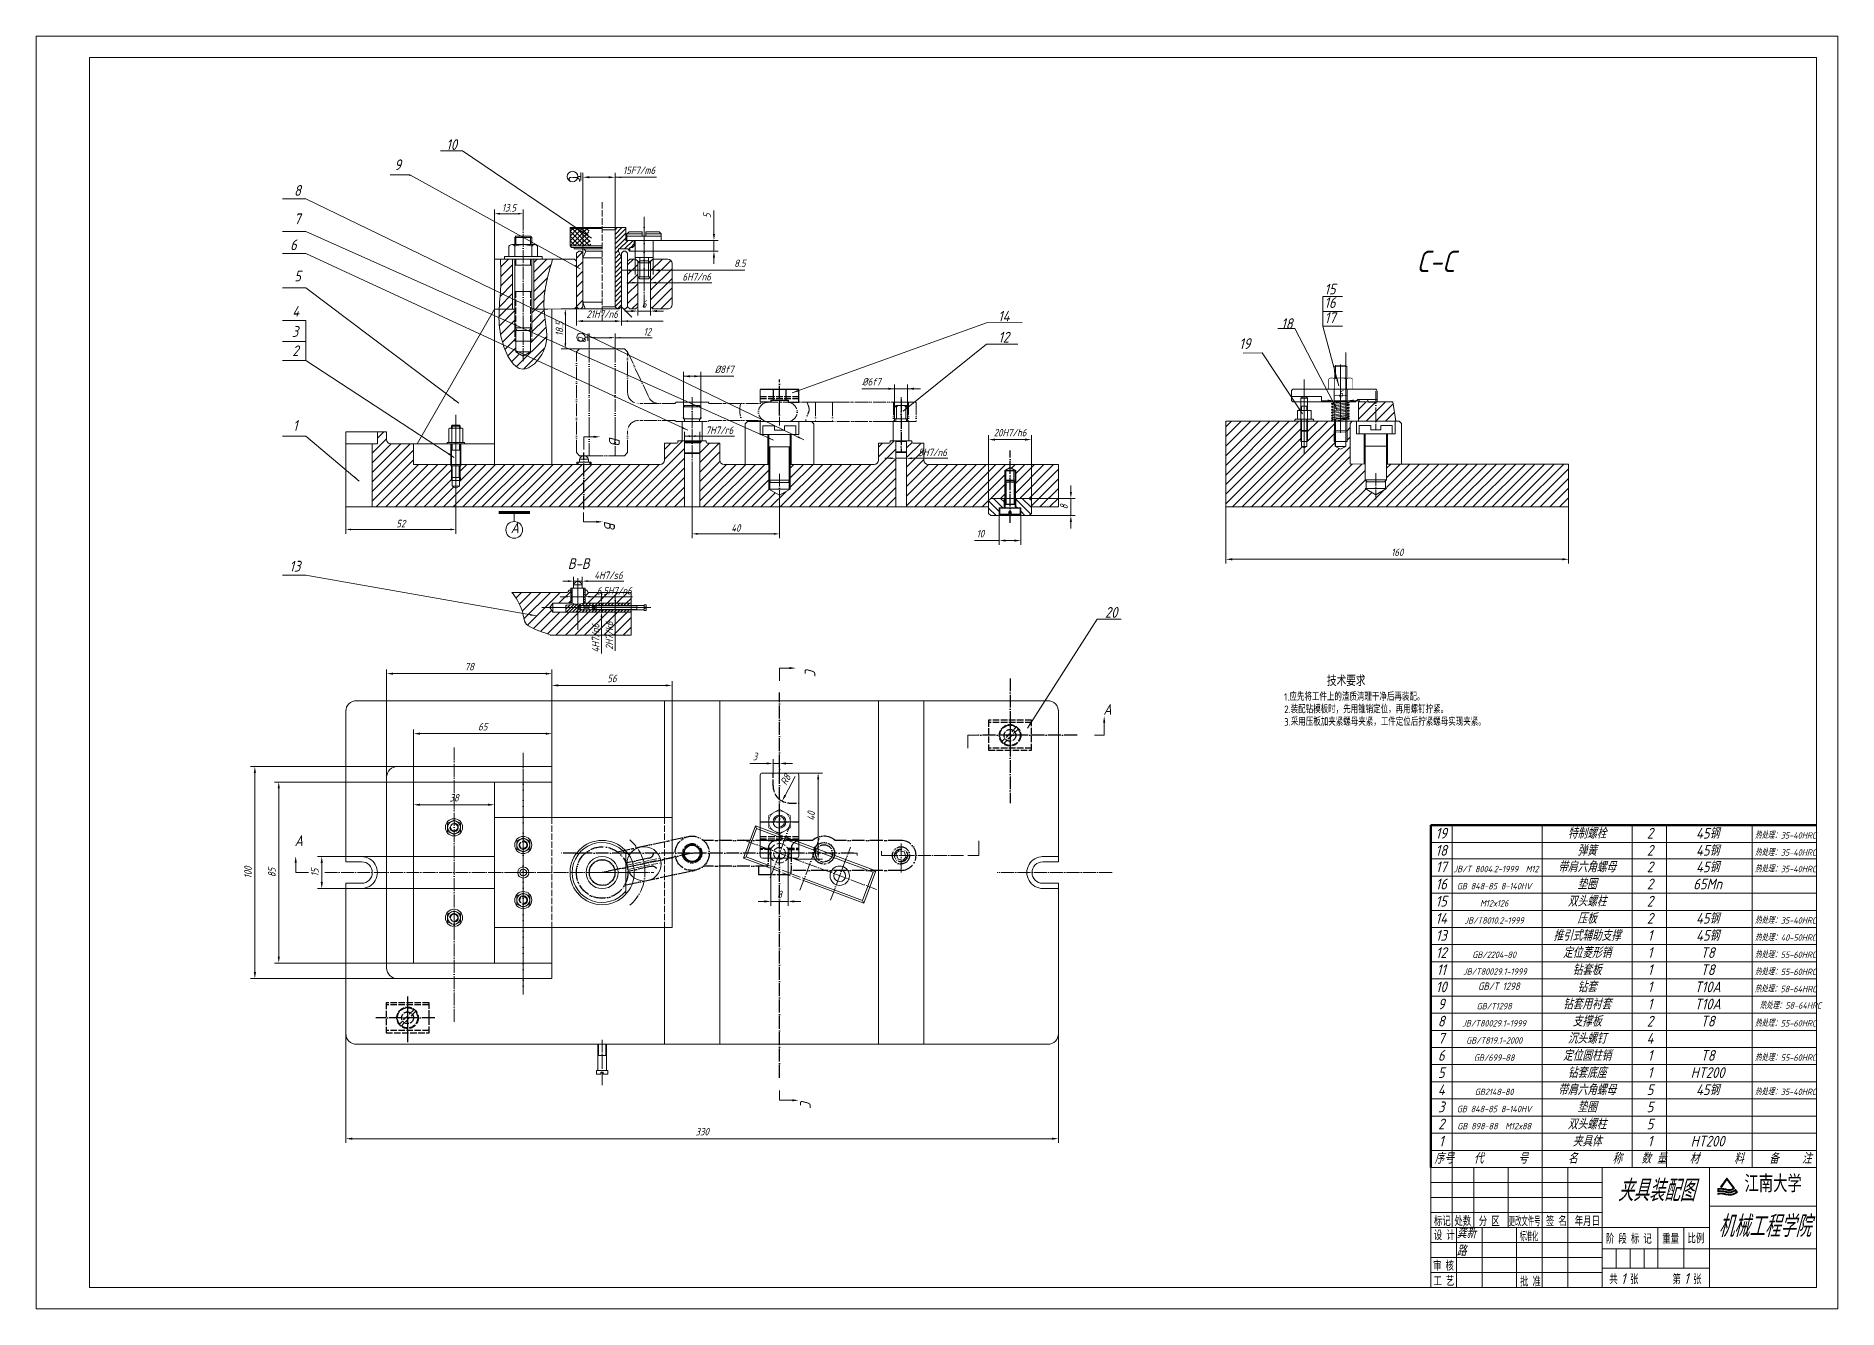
# Model space of a CAD drawing. Header units: millimetres. Extents: x 0 to 841, y 0 to 594.
import ezdxf
from ezdxf.enums import TextEntityAlignment as Align

# ---------------------------------------------------------------- set-up
doc = ezdxf.new("R2010")
doc.units = ezdxf.units.MM
for name, pattern in [('双点画线-25', [8.5, 6, -0.75, 0.125, -0.75, 0.125, -0.75]), ('点画线-25', [7.625, 6, -0.75, 0.125, -0.75]), ('虚线', [5, 4, -1]), ('虚线-25', [3.75, 3, -0.75])]:
    doc.linetypes.add(name, pattern=pattern)
doc.layers.get('0').update_dxf_attribs({"lineweight": 18})
for name, color, linetype, lineweight in [('cs', 3, 'Continuous', 40), ('分面线', 4, 'Continuous', 50), ('剖面符号', 6, 'Continuous', 18), ('剖面线', 3, 'Continuous', 25), ('图框标题栏-文字', 4, 'Continuous', 18), ('图框标题栏-粗线', 3, 'Continuous', 18), ('图框标题栏-细线', 7, 'Continuous', 18), ('尺寸', 2, 'Continuous', 18), ('文字及注释', 4, 'Continuous', 18), ('波浪线', 7, 'Continuous', 18), ('粗实线', 7, 'Continuous', 50), ('细双点画线', 6, '双点画线-25', 25), ('细实线', 7, 'Continuous', 18), ('细点画线', 1, '点画线-25', 25), ('细虚线', 2, '虚线-25', 25), ('虚线', 2, '虚线', 18)]:
    doc.layers.add(name, color=color, linetype=linetype, lineweight=lineweight)
doc.styles.get("Standard").update_dxf_attribs({"font": 'isocp2.shx', "bigfont": 'gbcbig.shx'})
doc.styles.add('工程字体', font='gbeitc.shx', dxfattribs={"bigfont": 'gbcbig.shx'})
doc.styles.add('汉字', font='gbeitc.shx', dxfattribs={"bigfont": 'gbcbig.shx'})
doc.styles.add('长仿宋体', font='', dxfattribs={"width": 0.7})
doc.styles.get('长仿宋体').set_extended_font_data('宋体')
doc.dimstyles.new('GB', dxfattribs={"dimtxt": 3.5, "dimasz": 3, "dimexe": 2, "dimexo": 0, "dimgap": 1.5, "dimtad": 1, "dimdec": 3, "dimdsep": 46, "dimtxsty": '汉字', "dimcen": 0, "dimdle": 6, "dimclrd": 256, "dimclre": 256, "dimclrt": 256, "dimadec": 1, "dimazin": 2, "dimtfac": 0.7, "dimtdec": 3, "dimtmove": 0, "dimatfit": 3, "dimfxl": 1, "dimtolj": 1, "dimarcsym": 0})
doc.dimstyles.new('国标', dxfattribs={"dimtxt": 3.5, "dimasz": 2.5, "dimexe": 2, "dimexo": 0, "dimgap": 1, "dimtad": 1, "dimdec": 3, "dimdsep": 46, "dimtxsty": '工程字体', "dimcen": 2.5, "dimdle": 5, "dimclrd": 256, "dimclre": 256, "dimclrt": 256, "dimazin": 2, "dimtfac": 0.7, "dimtdec": 3, "dimtmove": 0, "dimatfit": 2, "dimfxl": 1, "dimtolj": 1, "dimarcsym": 0})

msp = doc.modelspace()

# ---------------------------------------------------------------- texts
at = {"layer": 'cs', "lineweight": 0, "insert": (256.5456, 454.0941), "char_height": 3.5, "width": 2.245693, "attachment_point": 1, "rotation": 270, "style": '汉字'}
msp.add_mtext('B', dxfattribs=at)
at = {"layer": 'cs', "lineweight": 0, "insert": (221.5242, 367.0051), "char_height": 5, "width": 6.254011, "attachment_point": 1, "style": '汉字'}
msp.add_mtext('A', dxfattribs=at)
at = {"layer": '分面线', "lineweight": 0, "char_height": 5, "width": 7.412968, "attachment_point": 1, "rotation": 270, "style": '工程字体'}
for s, insert in [('B', (272.4286, 407.1758)), ('B', (270.1446, 367.7372)), ('C', (363.6995, 299.2475)), ('C', (361.5433, 97.7738))]:
    msp.add_mtext(s, dxfattribs=dict(at, insert=insert))
at = {"layer": '分面线', "lineweight": 0, "char_height": 5, "width": 7.412968, "attachment_point": 1, "style": '工程字体'}
for insert in [(498.1228, 282.2534), (120.6832, 220.9964)]:
    msp.add_mtext('A', dxfattribs=dict(at, insert=insert))
at = {"layer": '图框标题栏-文字', "style": '长仿宋体'}
for s, insert, char_height, width, attachment_point in [('江南大学', (797.3851, 62.2185), 7, 33.615218, 1), ('标记', (652.4239, 38.7018), 4, 11.473743, 7), ('处数', (661.9692, 38.6965), 4, 11.403352, 7), ('分 区', (673.3502, 38.6004), 4, 14.195531, 7), ('{\\W0.531361;更改文件号}', (687.3148, 38.573), 4, 22.28154, 7), ('签 名', (704.6942, 38.7163), 4, 14.007821, 7), ('年月日', (718.1539, 38.7157), 4, 16.682682, 7), ('设 计', (652.3665, 32.1074), 4, 14.430168, 7), ('{\\W0.520002;标准化}', (692.4157, 31.5763), 4, 13.002955, 7), ('阶 段 标 记', (732.6984, 30.4267), 4, 32.26257, 7), ('重量', (758.9786, 30.5971), 4, 11.52067, 7), ('比例', (770.79, 30.6134), 4, 10.62905, 7), ('审 核', (651.9902, 17.8177), 4, 14.12514, 7), ('工 艺', (652.2357, 10.8668), 4, 14.336313, 7), ('批 准', (692.5974, 10.477), 4, 14.524022, 7), ('共   张', (734.3289, 11.5438), 4, 20.55419, 7), ('第   张', (763.7605, 11.5438), 4, 20.530726, 7)]:
    msp.add_mtext(s, dxfattribs=dict(at, insert=insert, char_height=char_height, width=width, attachment_point=attachment_point))
at = {"layer": '尺寸', "lineweight": 0, "char_height": 5, "attachment_point": 1, "style": '汉字'}
for s, insert, width in [('10', (191.4107, 545.8529), 7.950423), ('9', (167.2354, 536.4242), 7.247107), ('8', (120.3958, 524.4415), 12.196999), ('7', (120.4424, 511.1993), 5.460412), ('5', (120.5168, 484.4602), 12.364198), ('14', (448.9913, 465.7904), 13.286932), ('12', (449.1227, 455.9858), 15.120629), ('18', (581.1071, 462.3108), 6.367554), ('19', (561.5359, 452.9762), 10.760725), ('13', (118.2671, 349.1006), 22.002962), ('20', (498.8677, 327.5466), 20.418076)]:
    msp.add_mtext(s, dxfattribs=dict(at, insert=insert, width=width))
at = {"layer": '尺寸', "lineweight": 0, "insert": (253.0177, 529.9754), "char_height": 5, "width": 2.827728, "attachment_point": 1, "rotation": 284.3965124, "style": '汉字'}
msp.add_mtext('C', dxfattribs=at)
at = {"layer": '尺寸', "char_height": 5, "attachment_point": 9, "style": '汉字'}
for s, insert, width in [('6', (121.6545, 494.0854), 2.5), ('15', (606.5269, 473.3992), 4.642857), ('16', (606.5269, 467.1045), 5), ('4', (122.8163, 463.0416), 2.5), ('17', (606.5269, 460.0874), 5), ('3', (122.3701, 453.6192), 2.142857), ('2', (122.5253, 444.6262), 2.5), ('1', (122.0091, 409.7482), 2)]:
    msp.add_mtext(s, dxfattribs=dict(at, insert=insert, width=width))
at = {"layer": '文字及注释', "lineweight": 0, "attachment_point": 1, "style": '汉字'}
for s, insert, char_height, width in [('C-C', (644.2301, 493.8464), 10, 93.481026), ('B-B', (248.1933, 350.3308), 5, 21.375254), ('JB/T80029.1-1999', (666.0184, 158.9571), 3, 36.33169), ('GB/T 1298', (672.989, 152.3487), 3.5, 27.394999), ('热处理：58-64HRC', (804.3824, 143.1141), 3, 30), ('夹具装配图', (738.2026, 60.2616), 10, 50), ('机械工程学院', (785.1233, 43.5929), 10, 50), ('龚新路', (663, 38), 5, 12), ('1', (739.6837, 16.5871), 5, 4.113027), ('1', (769.148, 16.7269), 5, 4.113027)]:
    msp.add_mtext(s, dxfattribs=dict(at, insert=insert, char_height=char_height, width=width))
at = {"layer": '文字及注释', "ltscale": 0.5, "insert": (582.484, 295.699), "char_height": 5, "width": 123.933333, "attachment_point": 1}
msp.add_mtext('       技术要求\\P{\\H0.7x;1.应先将工件上的渣质清理干净后再装配。\\P2.装配钻模板时，先用锥销定位，再用螺钉拧紧。\\P3.采用压板加夹紧螺母夹紧，工件定位后拧紧螺母实现夹紧。}', dxfattribs=at)

# ---------------------------------------------------------------- blocks, each defined once
blk = doc.blocks.new('*X1')
at = {"layer": '尺寸', "lineweight": 0}
for points in [[(398.72, 397.37), (398.72, 396.54), (401.22, 396.95)], [(408.76, 397.37), (408.76, 396.54), (406.26, 396.95)]]:
    blk.add_hatch(color=256, dxfattribs=at).paths.add_polyline_path(points, flags=0)
at = {"layer": '尺寸'}
for p, q in [((398.72, 396.95), (396.22, 396.95)), ((401.22, 401.65), (401.22, 394.95)), ((401.22, 396.95), (406.26, 396.95)), ((406.26, 401.65), (406.26, 394.95)), ((408.76, 396.95), (425.59, 396.95))]:
    blk.add_line(p, q, dxfattribs=at)
at = {"layer": '尺寸', "lineweight": 0, "insert": (418.42, 399.7), "char_height": 3.5, "width": 58.5, "attachment_point": 5, "style": '工程字体'}
blk.add_mtext('5H7/n6', dxfattribs=at)
blk = doc.blocks.new('*X2')
at = {"layer": '尺寸', "linetype": 'Continuous', "lineweight": 0}
for points in [[(302.69, 407.3), (305.19, 407.72), (305.19, 406.89)], [(309.74, 407.3), (307.24, 407.72), (307.24, 406.89)]]:
    blk.add_hatch(color=256, dxfattribs=at).paths.add_polyline_path(points, flags=0)
for p, q in [((302.69, 401.89), (302.69, 409.3)), ((302.69, 407.3), (325.93, 407.3)), ((309.74, 401.89), (309.74, 409.3))]:
    blk.add_line(p, q, dxfattribs=at)
at = {"layer": '尺寸', "lineweight": 0, "insert": (318.93, 410.05), "char_height": 3.5, "width": 28, "attachment_point": 5, "style": '工程字体'}
blk.add_mtext('7H7/r6', dxfattribs=at)
blk = doc.blocks.new('*X3')
at = {"layer": '尺寸', "linetype": 'Continuous', "lineweight": 0}
for points in [[(280.8, 478.9), (278.3, 479.32), (278.3, 478.49)], [(286.8, 478.9), (289.3, 479.32), (289.3, 478.49)]]:
    blk.add_hatch(color=256, dxfattribs=at).paths.add_polyline_path(points, flags=0)
for p, q in [((280.8, 483.5), (280.8, 476.9)), ((286.8, 483.5), (286.8, 476.9)), ((275.8, 478.9), (315.43, 478.9))]:
    blk.add_line(p, q, dxfattribs=at)
at = {"layer": '尺寸', "lineweight": 0, "insert": (308.31, 481.65), "char_height": 3.5, "width": 28.5, "attachment_point": 5, "style": '工程字体'}
blk.add_mtext('6H7/n6', dxfattribs=at)
blk = doc.blocks.new('*X4')
at = {"layer": '尺寸', "lineweight": 0}
for points in [[(248.33, 340.05), (248.33, 339.22), (250.83, 339.64)], [(257.45, 340.05), (257.45, 339.22), (254.95, 339.64)]]:
    blk.add_hatch(color=256, dxfattribs=at).paths.add_polyline_path(points, flags=0)
at = {"layer": '尺寸'}
for p, q in [((248.33, 339.64), (245.83, 339.64)), ((250.83, 337.86), (250.83, 341.64)), ((250.83, 339.64), (254.95, 339.64)), ((254.95, 337.86), (254.95, 341.64)), ((257.45, 339.64), (274.34, 339.64))]:
    blk.add_line(p, q, dxfattribs=at)
at = {"layer": '尺寸', "lineweight": 0, "insert": (267.14, 342.39), "char_height": 3.5, "width": 57.5, "attachment_point": 5, "style": '工程字体'}
blk.add_mtext('4H7/s6', dxfattribs=at)
blk = doc.blocks.new('*X5')
at = {"layer": '尺寸', "lineweight": 0}
for points in [[(247.06, 332.79), (247.06, 331.96), (249.56, 332.38)], [(258.72, 332.79), (258.72, 331.96), (256.22, 332.38)]]:
    blk.add_hatch(color=256, dxfattribs=at).paths.add_polyline_path(points, flags=0)
at = {"layer": '尺寸'}
for p, q in [((249.56, 336.42), (249.56, 330.38)), ((256.22, 336.42), (256.22, 330.38)), ((247.06, 332.38), (244.56, 332.38)), ((249.56, 332.38), (256.22, 332.38)), ((258.72, 332.38), (278.39, 332.38))]:
    blk.add_line(p, q, dxfattribs=at)
at = {"layer": '尺寸', "lineweight": 0, "insert": (269.81, 335.13), "char_height": 3.5, "width": 73, "attachment_point": 5, "style": '工程字体'}
blk.add_mtext('6.5H7/n6', dxfattribs=at)
blk = doc.blocks.new('*X6')
at = {"layer": '尺寸', "lineweight": 0}
for points in [[(263.48, 331.86), (264.32, 331.86), (263.9, 329.36)], [(263.48, 322.72), (264.32, 322.72), (263.9, 325.22)]]:
    blk.add_hatch(color=256, dxfattribs=at).paths.add_polyline_path(points, flags=0)
at = {"layer": '尺寸'}
for p, q in [((267.85, 329.36), (261.9, 329.36)), ((263.9, 331.86), (263.9, 334.36)), ((263.9, 329.36), (263.9, 325.22)), ((267.85, 325.22), (261.9, 325.22)), ((263.9, 322.72), (263.9, 305.82))]:
    blk.add_line(p, q, dxfattribs=at)
at = {"layer": '尺寸', "lineweight": 0, "insert": (261.15, 313.02), "char_height": 3.5, "width": 58.5, "attachment_point": 5, "rotation": 90, "style": '工程字体'}
blk.add_mtext('4H7/n6', dxfattribs=at)
blk = doc.blocks.new('*X7')
at = {"layer": '尺寸', "lineweight": 0}
for points in [[(269.93, 330.79), (270.77, 330.79), (270.35, 328.29)], [(269.93, 323.79), (270.77, 323.79), (270.35, 326.29)]]:
    blk.add_hatch(color=256, dxfattribs=at).paths.add_polyline_path(points, flags=0)
at = {"layer": '尺寸'}
for p, q in [((272.6, 328.29), (268.35, 328.29)), ((270.35, 330.79), (270.35, 333.29)), ((270.35, 328.29), (270.35, 326.29)), ((272.6, 326.29), (268.35, 326.29)), ((270.35, 323.79), (270.35, 307.04))]:
    blk.add_line(p, q, dxfattribs=at)
at = {"layer": '尺寸', "lineweight": 0, "insert": (267.6, 314.16), "char_height": 3.5, "width": 57.5, "attachment_point": 5, "rotation": 90, "style": '工程字体'}
blk.add_mtext('2H7/k6', dxfattribs=at)
blk = doc.blocks.new('*X8')
at = {"layer": '尺寸', "lineweight": 0}
for points in [[(147.07, 364.17), (147.07, 363.34), (144.57, 363.75)], [(193.43, 364.17), (193.43, 363.34), (195.93, 363.75)]]:
    blk.add_hatch(color=256, dxfattribs=at).paths.add_polyline_path(points, flags=0)
at = {"layer": '尺寸'}
for p, q in [((144.57, 374.27), (144.57, 361.75)), ((195.93, 375.39), (195.93, 361.75)), ((193.43, 363.75), (147.07, 363.75))]:
    blk.add_line(p, q, dxfattribs=at)
at = {"layer": '尺寸', "lineweight": 0, "insert": (170.25, 366.5), "char_height": 3.5, "width": 17, "attachment_point": 5, "style": '工程字体'}
blk.add_mtext('52', dxfattribs=at)
blk = doc.blocks.new('*X9')
at = {"layer": '尺寸', "lineweight": 0}
for points in [[(216.51, 511.52), (216.51, 510.69), (214.01, 511.1)], [(224.89, 511.52), (224.89, 510.69), (227.39, 511.1)]]:
    blk.add_hatch(color=256, dxfattribs=at).paths.add_polyline_path(points, flags=0)
at = {"layer": '尺寸'}
for p, q in [((214.01, 489.85), (214.01, 513.1)), ((227.39, 508.92), (227.39, 513.1)), ((224.89, 511.1), (216.51, 511.1))]:
    blk.add_line(p, q, dxfattribs=at)
at = {"layer": '尺寸', "lineweight": 0, "insert": (220.7, 513.85), "char_height": 3.5, "width": 30.5, "attachment_point": 5, "style": '工程字体'}
blk.add_mtext('13.5', dxfattribs=at)
blk = doc.blocks.new('*X10')
at = {"layer": '尺寸', "lineweight": 0}
for points in [[(308.72, 362.12), (308.72, 361.29), (306.22, 361.7)], [(344.49, 362.12), (344.49, 361.29), (346.99, 361.7)]]:
    blk.add_hatch(color=256, dxfattribs=at).paths.add_polyline_path(points, flags=0)
at = {"layer": '尺寸'}
for p, q in [((306.22, 392.06), (306.22, 359.7)), ((346.99, 377.49), (346.99, 359.7)), ((308.72, 361.7), (344.49, 361.7))]:
    blk.add_line(p, q, dxfattribs=at)
at = {"layer": '尺寸', "lineweight": 0, "insert": (326.6, 364.45), "char_height": 3.5, "width": 17, "attachment_point": 5, "style": '工程字体'}
blk.add_mtext('40', dxfattribs=at)
blk = doc.blocks.new('*X11')
at = {"layer": '尺寸', "lineweight": 0}
for points in [[(246.62, 464.14), (247.45, 464.14), (247.04, 466.64)], [(246.62, 450.59), (247.45, 450.59), (247.04, 448.09)]]:
    blk.add_hatch(color=256, dxfattribs=at).paths.add_polyline_path(points, flags=0)
at = {"layer": '尺寸'}
for p, q in [((271.22, 466.64), (245.04, 466.64)), ((247.04, 464.14), (247.04, 450.59)), ((270.22, 448.09), (245.04, 448.09))]:
    blk.add_line(p, q, dxfattribs=at)
at = {"layer": '尺寸', "lineweight": 0, "insert": (244.29, 457.36), "char_height": 3.5, "width": 30.5, "attachment_point": 5, "rotation": 90, "style": '工程字体'}
blk.add_mtext('18.5', dxfattribs=at)
blk = doc.blocks.new('*X12')
at = {"layer": '尺寸', "lineweight": 0}
for points in [[(260.72, 453.66), (260.72, 452.83), (258.22, 453.24)], [(267.72, 453.66), (267.72, 452.83), (270.22, 453.24)]]:
    blk.add_hatch(color=256, dxfattribs=at).paths.add_polyline_path(points, flags=0)
at = {"layer": '尺寸'}
for p, q in [((258.22, 448.09), (258.22, 455.24)), ((270.22, 448.09), (270.22, 455.24)), ((260.72, 453.24), (267.72, 453.24)), ((270.22, 453.24), (287.58, 453.24))]:
    blk.add_line(p, q, dxfattribs=at)
at = {"layer": '尺寸', "lineweight": 0, "insert": (285.27, 455.99), "char_height": 3.5, "width": 15.5, "attachment_point": 5, "style": '工程字体'}
blk.add_mtext('12', dxfattribs=at)
blk = doc.blocks.new('*X13')
at = {"layer": '尺寸', "linetype": 'Continuous', "lineweight": 0}
blk.add_hatch(color=256, dxfattribs=at).paths.add_polyline_path([(270.22, 453.24), (272.72, 453.56), (272.72, 452.93)], flags=0)
blk.add_line((270.22, 453.24), (285.27, 453.24), dxfattribs=at)
at = {"layer": '尺寸', "lineweight": 0}
blk.add_line((285.27, 453.24), (285.27, 453.24), dxfattribs=at)
blk = doc.blocks.new('*X14')
at = {"layer": '尺寸', "lineweight": 0}
for points in [[(258.22, 528.6), (258.22, 527.6), (255.22, 528.1)], [(267.22, 528.6), (267.22, 527.6), (270.22, 528.1)]]:
    blk.add_hatch(color=256, dxfattribs=at).paths.add_polyline_path(points, flags=0)
at = {"layer": '尺寸'}
for p, q in [((255.22, 469.74), (255.22, 530.1)), ((270.22, 469.74), (270.22, 530.1)), ((258.22, 528.1), (267.22, 528.1)), ((270.22, 528.1), (289.63, 528.1))]:
    blk.add_line(p, q, dxfattribs=at)
at = {"layer": '尺寸', "lineweight": 0, "insert": (281.42, 531.35), "char_height": 3.5, "width": 70.5, "attachment_point": 5, "style": '汉字'}
blk.add_mtext('15F7/m6', dxfattribs=at)
blk = doc.blocks.new('*X15')
at = {"layer": '尺寸', "lineweight": 0}
for points in [[(255.31, 461.47), (255.31, 460.47), (252.31, 460.97)], [(270.22, 461.47), (270.22, 460.47), (273.22, 460.97)]]:
    blk.add_hatch(color=256, dxfattribs=at).paths.add_polyline_path(points, flags=0)
at = {"layer": '尺寸'}
for p, q in [((252.31, 467.64), (252.31, 458.97)), ((273.22, 467.64), (273.22, 458.97)), ((255.31, 460.97), (270.22, 460.97))]:
    blk.add_line(p, q, dxfattribs=at)
at = {"layer": '尺寸', "lineweight": 0, "insert": (264.22, 464.22), "char_height": 3.5, "width": 68.5, "attachment_point": 5, "style": '汉字'}
blk.add_mtext('21H7/n6', dxfattribs=at)
blk = doc.blocks.new('*X16')
at = {"layer": '尺寸', "lineweight": 0}
for points in [[(452.59, 359.06), (452.59, 358.06), (449.59, 358.56)], [(456.59, 359.06), (456.59, 358.06), (459.59, 358.56)]]:
    blk.add_hatch(color=256, dxfattribs=at).paths.add_polyline_path(points, flags=0)
at = {"layer": '尺寸'}
for p, q in [((449.59, 370.27), (449.59, 356.56)), ((459.59, 370.27), (459.59, 356.56)), ((449.59, 358.56), (438, 358.56)), ((456.59, 358.56), (452.59, 358.56))]:
    blk.add_line(p, q, dxfattribs=at)
at = {"layer": '尺寸', "lineweight": 0, "insert": (440.74, 361.81), "char_height": 3.5, "width": 15.5, "attachment_point": 5, "style": '汉字'}
blk.add_mtext('10', dxfattribs=at)
blk = doc.blocks.new('*X17')
at = {"layer": '尺寸', "lineweight": 0}
for points in [[(482.48, 381.27), (483.48, 381.27), (482.98, 378.27)], [(482.48, 367.27), (483.48, 367.27), (482.98, 370.27)]]:
    blk.add_hatch(color=256, dxfattribs=at).paths.add_polyline_path(points, flags=0)
at = {"layer": '尺寸'}
for p, q in [((482.98, 381.27), (482.98, 384.27)), ((463.59, 378.27), (484.98, 378.27)), ((463.59, 370.27), (484.98, 370.27)), ((482.98, 378.27), (482.98, 370.27)), ((482.98, 367.27), (482.98, 364.27))]:
    blk.add_line(p, q, dxfattribs=at)
at = {"layer": '尺寸', "lineweight": 0, "insert": (479.73, 374.27), "char_height": 3.5, "width": 7, "attachment_point": 5, "rotation": 90, "style": '汉字'}
blk.add_mtext('8', dxfattribs=at)
blk = doc.blocks.new('*X18')
at = {"layer": '尺寸', "lineweight": 0}
for points in [[(447.59, 406.18), (447.59, 405.18), (444.59, 405.68)], [(461.59, 406.18), (461.59, 405.18), (464.59, 405.68)]]:
    blk.add_hatch(color=256, dxfattribs=at).paths.add_polyline_path(points, flags=0)
at = {"layer": '尺寸'}
for p, q in [((444.59, 377.27), (444.59, 407.68)), ((447.59, 405.68), (461.59, 405.68)), ((464.59, 377.27), (464.59, 407.68))]:
    blk.add_line(p, q, dxfattribs=at)
at = {"layer": '尺寸', "lineweight": 0, "insert": (454.59, 408.93), "char_height": 3.5, "width": 68.5, "attachment_point": 5, "style": '汉字'}
blk.add_mtext('20H7/h6', dxfattribs=at)
blk = doc.blocks.new('*X19')
at = {"layer": '尺寸', "linetype": 'Continuous', "lineweight": 0}
for points in [[(302.22, 435.23), (305.22, 435.73), (305.22, 434.73)], [(310.22, 435.23), (307.22, 435.73), (307.22, 434.73)]]:
    blk.add_hatch(color=256, dxfattribs=at).paths.add_polyline_path(points, flags=0)
for p, q in [((302.22, 420.92), (302.22, 437.23)), ((302.22, 435.23), (325.69, 435.23)), ((310.22, 420.92), (310.22, 437.23))]:
    blk.add_line(p, q, dxfattribs=at)
at = {"layer": '尺寸', "lineweight": 0, "insert": (321.19, 438.48), "char_height": 3.5, "width": 18, "attachment_point": 5, "style": '汉字'}
blk.add_mtext('%%C8f7', dxfattribs=at)
blk = doc.blocks.new('*X20')
at = {"layer": '尺寸', "linetype": 'Continuous', "lineweight": 0}
blk.add_hatch(color=256, dxfattribs=at).paths.add_polyline_path([(270.22, 528.1), (273.22, 528.47), (273.22, 527.72)], flags=0)
blk.add_line((270.22, 528.1), (289.63, 528.1), dxfattribs=at)
at = {"layer": '尺寸', "lineweight": 0}
blk.add_line((289.63, 528.1), (289.63, 528.1), dxfattribs=at)
blk = doc.blocks.new('*X21')
at = {"layer": '尺寸', "lineweight": 0}
for points in [[(315.89, 501.64), (316.89, 501.64), (316.39, 498.64)], [(315.89, 490.64), (316.89, 490.64), (316.39, 493.64)]]:
    blk.add_hatch(color=256, dxfattribs=at).paths.add_polyline_path(points, flags=0)
at = {"layer": '尺寸'}
for p, q in [((316.39, 501.64), (316.39, 512.57)), ((279.22, 498.64), (318.39, 498.64)), ((316.39, 493.64), (316.39, 498.64)), ((276.78, 493.64), (318.39, 493.64)), ((316.39, 490.64), (316.39, 487.64))]:
    blk.add_line(p, q, dxfattribs=at)
at = {"layer": '尺寸', "lineweight": 0, "insert": (313.14, 510.16), "char_height": 3.5, "width": 7, "attachment_point": 5, "rotation": 90, "style": '汉字'}
blk.add_mtext('5', dxfattribs=at)
blk = doc.blocks.new('*X22')
at = {"layer": '尺寸', "linetype": 'Continuous', "lineweight": 0}
blk.add_hatch(color=256, dxfattribs=at).paths.add_polyline_path([(273.22, 460.97), (276.22, 461.34), (276.22, 460.59)], flags=0)
blk.add_line((273.22, 460.97), (292.63, 460.97), dxfattribs=at)
at = {"layer": '尺寸', "lineweight": 0}
blk.add_line((292.63, 460.97), (292.63, 460.97), dxfattribs=at)
blk = doc.blocks.new('*X23')
at = {"layer": '尺寸', "linetype": 'Continuous', "lineweight": 0}
for points in [[(279.55, 484.69), (276.55, 485.19), (276.55, 484.19)], [(288.05, 484.69), (291.05, 485.19), (291.05, 484.19)]]:
    blk.add_hatch(color=256, dxfattribs=at).paths.add_polyline_path(points, flags=0)
for p, q in [((279.55, 490.64), (279.55, 482.69)), ((288.05, 490.64), (288.05, 482.69)), ((273.55, 484.69), (330.87, 484.69))]:
    blk.add_line(p, q, dxfattribs=at)
at = {"layer": '尺寸', "lineweight": 0, "insert": (328.49, 487.94), "char_height": 3.5, "width": 9.5, "attachment_point": 5, "style": '汉字'}
blk.add_mtext('8.5', dxfattribs=at)
blk = doc.blocks.new('*X24')
at = {"layer": '尺寸', "lineweight": 0}
for points in [[(277.8, 466.16), (277.8, 465.16), (280.8, 465.66)], [(289.8, 466.16), (289.8, 465.16), (286.8, 465.66)]]:
    blk.add_hatch(color=256, dxfattribs=at).paths.add_polyline_path(points, flags=0)
at = {"layer": '尺寸'}
for p, q in [((277.8, 465.66), (274.8, 465.66)), ((280.8, 467.6), (280.8, 463.66)), ((280.8, 465.66), (286.8, 465.66)), ((286.8, 467.66), (286.8, 463.66)), ((289.8, 465.66), (292.8, 465.66))]:
    blk.add_line(p, q, dxfattribs=at)
at = {"layer": '尺寸', "lineweight": 0, "insert": (283.8, 468.91), "char_height": 3.5, "width": 6.5, "attachment_point": 5, "style": '汉字'}
blk.add_mtext('6', dxfattribs=at)
blk = doc.blocks.new('*X25')
at = {"layer": '尺寸', "lineweight": 0}
for points in [[(101.64, 250.14), (102.64, 250.14), (102.14, 253.14)], [(101.64, 157.17), (102.64, 157.17), (102.14, 154.17)]]:
    blk.add_hatch(color=256, dxfattribs=at).paths.add_polyline_path(points, flags=0)
at = {"layer": '尺寸'}
for p, q in [((168.64, 253.14), (100.14, 253.14)), ((102.14, 250.14), (102.14, 157.17)), ((168.64, 154.17), (100.14, 154.17))]:
    blk.add_line(p, q, dxfattribs=at)
at = {"layer": '尺寸', "lineweight": 0, "insert": (98.89, 203.65), "char_height": 3.5, "width": 25.5, "attachment_point": 5, "rotation": 90, "style": '汉字'}
blk.add_mtext('100', dxfattribs=at)
blk = doc.blocks.new('*X26')
at = {"layer": '尺寸', "lineweight": 0}
for points in [[(166.64, 296.96), (166.64, 295.96), (163.64, 296.46)], [(237.78, 296.96), (237.78, 295.96), (240.78, 296.46)]]:
    blk.add_hatch(color=256, dxfattribs=at).paths.add_polyline_path(points, flags=0)
at = {"layer": '尺寸'}
for p, q in [((163.64, 248.14), (163.64, 298.46)), ((166.64, 296.46), (237.78, 296.46)), ((240.78, 245.88), (240.78, 298.46))]:
    blk.add_line(p, q, dxfattribs=at)
at = {"layer": '尺寸', "lineweight": 0, "insert": (202.21, 299.71), "char_height": 3.5, "width": 17, "attachment_point": 5, "style": '汉字'}
blk.add_mtext('78', dxfattribs=at)
blk = doc.blocks.new('*X27')
at = {"layer": '尺寸', "lineweight": 0}
for points in [[(179.19, 268.96), (179.19, 267.96), (176.19, 268.46)], [(237.78, 268.96), (237.78, 267.96), (240.78, 268.46)]]:
    blk.add_hatch(color=256, dxfattribs=at).paths.add_polyline_path(points, flags=0)
at = {"layer": '尺寸'}
for p, q in [((176.19, 245.88), (176.19, 270.46)), ((240.78, 245.88), (240.78, 270.46)), ((179.19, 268.46), (237.78, 268.46))]:
    blk.add_line(p, q, dxfattribs=at)
at = {"layer": '尺寸', "lineweight": 0, "insert": (208.48, 271.71), "char_height": 3.5, "width": 16.5, "attachment_point": 5, "style": '汉字'}
blk.add_mtext('65', dxfattribs=at)
blk = doc.blocks.new('*X28')
at = {"layer": '尺寸', "lineweight": 0}
for points in [[(112.8, 242.88), (113.8, 242.88), (113.3, 245.88)], [(112.8, 164.43), (113.8, 164.43), (113.3, 161.43)]]:
    blk.add_hatch(color=256, dxfattribs=at).paths.add_polyline_path(points, flags=0)
at = {"layer": '尺寸'}
for p, q in [((176.19, 245.88), (111.3, 245.88)), ((113.3, 242.88), (113.3, 164.43)), ((176.19, 161.43), (111.3, 161.43))]:
    blk.add_line(p, q, dxfattribs=at)
at = {"layer": '尺寸', "lineweight": 0, "insert": (110.05, 203.65), "char_height": 3.5, "width": 17, "attachment_point": 5, "rotation": 90, "style": '汉字'}
blk.add_mtext('85', dxfattribs=at)
blk = doc.blocks.new('*X29')
at = {"layer": '尺寸', "lineweight": 0}
for points in [[(132.86, 208.14), (133.86, 208.14), (133.36, 211.14)], [(132.86, 199.17), (133.86, 199.17), (133.36, 196.17)]]:
    blk.add_hatch(color=256, dxfattribs=at).paths.add_polyline_path(points, flags=0)
at = {"layer": '尺寸'}
for p, q in [((176.19, 211.14), (131.36, 211.14)), ((133.36, 208.14), (133.36, 199.17)), ((176.19, 196.17), (131.36, 196.17))]:
    blk.add_line(p, q, dxfattribs=at)
at = {"layer": '尺寸', "lineweight": 0, "insert": (130.11, 203.65), "char_height": 3.5, "width": 15.5, "attachment_point": 5, "rotation": 90, "style": '汉字'}
blk.add_mtext('15', dxfattribs=at)
blk = doc.blocks.new('*X30')
at = {"layer": '尺寸', "lineweight": 0}
for points in [[(179.19, 235.78), (179.19, 234.78), (176.19, 235.28)], [(211.01, 235.78), (211.01, 234.78), (214.01, 235.28)]]:
    blk.add_hatch(color=256, dxfattribs=at).paths.add_polyline_path(points, flags=0)
at = {"layer": '尺寸'}
for p, q in [((176.19, 245.88), (176.19, 233.28)), ((214.01, 245.88), (214.01, 233.28)), ((179.19, 235.28), (211.01, 235.28))]:
    blk.add_line(p, q, dxfattribs=at)
at = {"layer": '尺寸', "lineweight": 0, "insert": (195.1, 238.53), "char_height": 3.5, "width": 17, "attachment_point": 5, "style": '汉字'}
blk.add_mtext('38', dxfattribs=at)
blk = doc.blocks.new('*X31')
at = {"layer": '尺寸', "lineweight": 0}
for points in [[(243.78, 291.47), (243.78, 290.47), (240.78, 290.97)], [(293.83, 291.47), (293.83, 290.47), (296.83, 290.97)]]:
    blk.add_hatch(color=256, dxfattribs=at).paths.add_polyline_path(points, flags=0)
at = {"layer": '尺寸'}
for p, q in [((240.78, 229.37), (240.78, 292.97)), ((243.78, 290.97), (293.83, 290.97)), ((296.83, 229.37), (296.83, 292.97))]:
    blk.add_line(p, q, dxfattribs=at)
at = {"layer": '尺寸', "lineweight": 0, "insert": (268.8, 294.22), "char_height": 3.5, "width": 17, "attachment_point": 5, "style": '汉字'}
blk.add_mtext('56', dxfattribs=at)
blk = doc.blocks.new('*X32')
at = {"layer": '尺寸', "lineweight": 0}
for points in [[(558.29, 350.33), (558.29, 349.33), (555.29, 349.83)], [(712.29, 350.33), (712.29, 349.33), (715.29, 349.83)]]:
    blk.add_hatch(color=256, dxfattribs=at).paths.add_polyline_path(points, flags=0)
at = {"layer": '尺寸'}
for p, q in [((555.29, 374.27), (555.29, 347.83)), ((715.29, 374.27), (715.29, 347.83)), ((558.29, 349.83), (712.29, 349.83))]:
    blk.add_line(p, q, dxfattribs=at)
at = {"layer": '尺寸', "lineweight": 0, "insert": (635.29, 353.08), "char_height": 3.5, "width": 25.5, "attachment_point": 5, "style": '汉字'}
blk.add_mtext('160', dxfattribs=at)
blk = doc.blocks.new('*X33')
at = {"layer": '尺寸', "lineweight": 0}
for points in [[(147.57, 79.95), (147.57, 78.95), (144.57, 79.45)], [(474.21, 79.95), (474.21, 78.95), (477.21, 79.45)]]:
    blk.add_hatch(color=256, dxfattribs=at).paths.add_polyline_path(points, flags=0)
at = {"layer": '尺寸'}
for p, q in [((144.57, 128.5), (144.57, 77.45)), ((477.21, 128.5), (477.21, 77.45)), ((147.57, 79.45), (474.21, 79.45))]:
    blk.add_line(p, q, dxfattribs=at)
at = {"layer": '尺寸', "lineweight": 0, "insert": (310.89, 82.7), "char_height": 3.5, "width": 27, "attachment_point": 5, "style": '汉字'}
blk.add_mtext('330', dxfattribs=at)
blk = doc.blocks.new('*X34')
at = {"layer": '尺寸', "linetype": 'Continuous', "lineweight": 0}
for points in [[(400.74, 429.41), (397.74, 429.91), (397.74, 428.91)], [(406.74, 429.41), (409.74, 429.91), (409.74, 428.91)]]:
    blk.add_hatch(color=256, dxfattribs=at).paths.add_polyline_path(points, flags=0)
for p, q in [((385.4, 429.41), (412.74, 429.41)), ((400.74, 420.9), (400.74, 431.41)), ((406.74, 420.9), (406.74, 431.41))]:
    blk.add_line(p, q, dxfattribs=at)
at = {"layer": '尺寸', "color": 2, "lineweight": 0, "insert": (389.9, 432.66), "char_height": 3.5, "width": 18, "attachment_point": 5, "style": '汉字'}
blk.add_mtext('%%C6f7', dxfattribs=at)
blk = doc.blocks.new('*X35')
at = {"layer": '尺寸', "lineweight": 0}
blk.add_hatch(color=256, dxfattribs=at).paths.add_polyline_path([(349.21, 239.9), (350.09, 239.44), (348.25, 237.02)], flags=0)
at = {"layer": '尺寸'}
blk.add_line((354.33, 248.52), (349.65, 239.67), dxfattribs=at)
at = {"layer": '尺寸', "lineweight": 0, "insert": (349.82, 246.94), "char_height": 3.5, "width": 17, "attachment_point": 5, "rotation": 62.12115, "style": '汉字'}
blk.add_mtext('R8', dxfattribs=at)
blk = doc.blocks.new('*X36')
at = {"layer": '尺寸', "lineweight": 0}
for points in [[(340.99, 255.06), (340.99, 254.06), (343.99, 254.56)], [(349.99, 255.06), (349.99, 254.06), (346.99, 254.56)]]:
    blk.add_hatch(color=256, dxfattribs=at).paths.add_polyline_path(points, flags=0)
at = {"layer": '尺寸'}
for p, q in [((340.99, 254.56), (333.16, 254.56)), ((343.99, 250.09), (343.99, 256.56)), ((346.99, 254.56), (343.99, 254.56)), ((346.99, 250.09), (346.99, 256.56)), ((349.99, 254.56), (352.99, 254.56))]:
    blk.add_line(p, q, dxfattribs=at)
at = {"layer": '尺寸', "lineweight": 0, "insert": (335.58, 257.81), "char_height": 3.5, "width": 7, "attachment_point": 5, "style": '汉字'}
blk.add_mtext('3', dxfattribs=at)
blk = doc.blocks.new('*X37')
at = {"layer": '尺寸', "lineweight": 0}
for points in [[(339.99, 190.66), (339.99, 189.66), (342.99, 190.16)], [(353.99, 190.66), (353.99, 189.66), (350.99, 190.16)]]:
    blk.add_hatch(color=256, dxfattribs=at).paths.add_polyline_path(points, flags=0)
at = {"layer": '尺寸'}
for p, q in [((342.99, 210.38), (342.99, 188.16)), ((350.99, 210.38), (350.99, 188.16)), ((339.99, 190.16), (336.99, 190.16)), ((342.99, 190.16), (350.99, 190.16)), ((353.99, 190.16), (356.99, 190.16))]:
    blk.add_line(p, q, dxfattribs=at)
at = {"layer": '尺寸', "lineweight": 0, "insert": (346.99, 193.41), "char_height": 3.5, "width": 7, "attachment_point": 5, "style": '汉字'}
blk.add_mtext('8', dxfattribs=at)
blk = doc.blocks.new('*X38')
at = {"layer": '尺寸', "lineweight": 0}
for points in [[(364.54, 247.09), (365.54, 247.09), (365.04, 250.09)], [(364.54, 212.9), (365.54, 212.9), (365.04, 209.9)]]:
    blk.add_hatch(color=256, dxfattribs=at).paths.add_polyline_path(points, flags=0)
at = {"layer": '尺寸'}
for p, q in [((354.99, 250.09), (367.04, 250.09)), ((365.04, 212.9), (365.04, 247.09)), ((354.35, 209.9), (367.04, 209.9))]:
    blk.add_line(p, q, dxfattribs=at)
at = {"layer": '尺寸', "lineweight": 0, "insert": (361.79, 230), "char_height": 3.5, "width": 17, "attachment_point": 5, "rotation": 90, "style": '汉字'}
blk.add_mtext('40', dxfattribs=at)
blk = doc.blocks.new('*X39')
at = {"layer": '尺寸', "lineweight": 0}
for points in [[(602.9, 424.32), (602.9, 423.32), (605.9, 423.82)], [(614.9, 424.32), (614.9, 423.32), (611.9, 423.82)]]:
    blk.add_hatch(color=256, dxfattribs=at).paths.add_polyline_path(points, flags=0)
at = {"layer": '尺寸'}
for p, q in [((605.9, 429.27), (605.9, 421.82)), ((611.9, 429.27), (611.9, 421.82)), ((602.9, 423.82), (599.9, 423.82)), ((605.9, 423.82), (611.9, 423.82)), ((614.9, 423.82), (617.9, 423.82))]:
    blk.add_line(p, q, dxfattribs=at)
at = {"layer": '尺寸', "lineweight": 0, "insert": (608.9, 427.07), "char_height": 3.5, "width": 6.5, "attachment_point": 5, "style": '汉字'}
blk.add_mtext('6', dxfattribs=at)
blk = doc.blocks.new('明细表头')
at = {"layer": '粗实线'}
blk.add_line((0, 0), (0, 8), dxfattribs=at)
at = {"layer": '细实线'}
for p, q in [((0, 8), (180, 8)), ((10, 0), (10, 8)), ((52, 0), (52, 8)), ((94, 0), (94, 8)), ((110, 0), (110, 8)), ((150, 0), (150, 8))]:
    blk.add_line(p, q, dxfattribs=at)
at = {"layer": '文字及注释', "char_height": 5, "attachment_point": 7, "style": '汉字'}
for s, insert, width in [('序号', (1.63, 1.79), 13.875), ('代      号', (19.97, 1.79), 43.1786), ('名      称', (63.9, 1.79), 42.8036), ('数 量', (98.15, 1.79), 19.1339), ('材      料', (120.72, 1.79), 43.3036), ('备    注', (157.81, 1.79), 34.7857)]:
    blk.add_mtext(s, dxfattribs=dict(at, insert=insert, width=width))
blk = doc.blocks.new('明细表')
at = {"layer": '粗实线'}
blk.add_line((0, 0), (0, 8), dxfattribs=at)
at = {"layer": '细实线'}
for p, q in [((0, 8), (180, 8)), ((10, 0), (10, 8)), ((52, 0), (52, 8)), ((94, 0), (94, 8)), ((110, 0), (110, 8)), ((150, 0), (150, 8))]:
    blk.add_line(p, q, dxfattribs=at)
at = {"layer": '文字及注释', "style": '汉字'}
for tag, p in [('序号', (4.85, 1.8)), ('代号', (29.52, 1.8)), ('名称', (72.85, 1.8)), ('数量', (102.27, 1.8)), ('材料', (129.15, 1.8)), ('备注', (165.52, 1.8))]:
    blk.add_attdef(tag, text='', height=5, dxfattribs=at).set_placement(p, align=Align.CENTER)
blk = doc.blocks.new('*X42')
at = {"layer": '尺寸', "linetype": 'Continuous'}
blk.add_hatch(color=256, dxfattribs=at).paths.add_polyline_path([(150.84, 386.32), (148.3, 387.96), (148.78, 388.54)], flags=0)
blk.add_line((150.84, 386.32), (125.9, 407.3), dxfattribs=at)
at = {"layer": '尺寸'}
blk.add_line((125.9, 407.3), (125.9, 407.3), dxfattribs=at)
blk = doc.blocks.new('*X43')
at = {"layer": '尺寸', "linetype": 'Continuous'}
blk.add_hatch(color=256, dxfattribs=at).paths.add_polyline_path([(195.15, 397.34), (192.44, 398.67), (192.85, 399.3)], flags=0)
blk.add_line((195.15, 397.34), (125.9, 442.66), dxfattribs=at)
at = {"layer": '尺寸'}
blk.add_line((125.9, 442.66), (125.9, 442.66), dxfattribs=at)
blk = doc.blocks.new('*X44')
at = {"layer": '尺寸', "linetype": 'Continuous'}
blk.add_hatch(color=256, dxfattribs=at).paths.add_polyline_path([(304.28, 410.02), (301.4, 410.94), (301.72, 411.62)], flags=0)
blk.add_line((304.28, 410.02), (125.9, 492.53), dxfattribs=at)
at = {"layer": '尺寸'}
blk.add_line((125.9, 492.53), (125.9, 492.53), dxfattribs=at)
blk = doc.blocks.new('*X45')
at = {"layer": '尺寸', "linetype": 'Continuous', "lineweight": 0}
blk.add_hatch(color=256, dxfattribs=at).paths.add_polyline_path([(197.27, 422.63), (194.65, 424.14), (195.1, 424.74)], flags=0)
for p, q in [((125.9, 476.54), (114.98, 476.54)), ((197.27, 422.63), (125.9, 476.54))]:
    blk.add_line(p, q, dxfattribs=at)
at = {"layer": '尺寸', "lineweight": 0}
blk.add_line((114.98, 476.54), (114.98, 476.54), dxfattribs=at)
blk = doc.blocks.new('*X46')
at = {"layer": '尺寸', "linetype": 'Continuous', "lineweight": 0}
blk.add_hatch(color=256, dxfattribs=at).paths.add_polyline_path([(344.26, 405.38), (341.36, 406.26), (341.67, 406.95)], flags=0)
for p, q in [((125.9, 502.74), (114.98, 502.74)), ((344.26, 405.38), (125.9, 502.74))]:
    blk.add_line(p, q, dxfattribs=at)
at = {"layer": '尺寸', "lineweight": 0}
blk.add_line((114.98, 502.74), (114.98, 502.74), dxfattribs=at)
blk = doc.blocks.new('*X47')
at = {"layer": '尺寸', "linetype": 'Continuous', "lineweight": 0}
blk.add_hatch(color=256, dxfattribs=at).paths.add_polyline_path([(358.28, 405.63), (355.41, 406.6), (355.74, 407.28)], flags=0)
for p, q in [((125.9, 518.02), (114.98, 518.02)), ((358.28, 405.63), (125.9, 518.02))]:
    blk.add_line(p, q, dxfattribs=at)
at = {"layer": '尺寸', "lineweight": 0}
blk.add_line((114.98, 518.02), (114.98, 518.02), dxfattribs=at)
blk = doc.blocks.new('*X48')
at = {"layer": '尺寸', "linetype": 'Continuous', "lineweight": 0}
blk.add_hatch(color=256, dxfattribs=at).paths.add_polyline_path([(254.03, 485.41), (251.22, 486.53), (251.58, 487.19)], flags=0)
for p, q in [((254.03, 485.41), (174.48, 529.17)), ((174.48, 529.17), (174.48, 528.79))]:
    blk.add_line(p, q, dxfattribs=at)
at = {"layer": '尺寸', "lineweight": 0}
blk.add_line((174.48, 528.79), (174.48, 528.79), dxfattribs=at)
blk = doc.blocks.new('*X49')
at = {"layer": '尺寸', "linetype": 'Continuous', "lineweight": 0}
blk.add_hatch(color=256, dxfattribs=at).paths.add_polyline_path([(404.69, 418.99), (406.79, 421.16), (407.26, 420.57)], flags=0)
for p, q in [((404.69, 418.99), (443.55, 450.22)), ((443.55, 450.22), (458.27, 450.22))]:
    blk.add_line(p, q, dxfattribs=at)
at = {"layer": '尺寸', "lineweight": 0}
blk.add_line((458.27, 450.22), (458.27, 450.22), dxfattribs=at)
blk = doc.blocks.new('*X50')
at = {"layer": '尺寸', "linetype": 'Continuous', "lineweight": 0}
blk.add_hatch(color=256, dxfattribs=at).paths.add_polyline_path([(233.63, 323.42), (230.61, 323.57), (230.74, 324.31)], flags=0)
for p, q in [((125.9, 342.36), (115.05, 342.36)), ((233.63, 323.42), (125.9, 342.36))]:
    blk.add_line(p, q, dxfattribs=at)
at = {"layer": '尺寸', "lineweight": 0}
blk.add_line((115.05, 342.36), (115.05, 342.36), dxfattribs=at)
blk = doc.blocks.new('*X51')
at = {"layer": '尺寸', "linetype": 'Continuous', "lineweight": 0}
blk.add_hatch(color=256, dxfattribs=at).paths.add_polyline_path([(352.88, 427.49), (355.57, 428.86), (355.83, 428.15)], flags=0)
for p, q in [((352.88, 427.49), (443.55, 460.11)), ((443.55, 460.11), (460.28, 460.27))]:
    blk.add_line(p, q, dxfattribs=at)
at = {"layer": '尺寸', "lineweight": 0}
blk.add_line((460.28, 460.27), (460.28, 460.27), dxfattribs=at)
blk = doc.blocks.new('*X52')
at = {"layer": '尺寸', "linetype": 'Continuous'}
blk.add_hatch(color=256, dxfattribs=at).paths.add_polyline_path([(608.02, 430.76), (606.88, 433.56), (607.61, 433.76)], flags=0)
for p, q in [((608.02, 430.76), (600.56, 458.59)), ((600.56, 458.59), (609.78, 458.59))]:
    blk.add_line(p, q, dxfattribs=at)
at = {"layer": '尺寸'}
blk.add_line((609.78, 458.59), (609.78, 458.59), dxfattribs=at)
blk = doc.blocks.new('*X53')
at = {"layer": '尺寸', "linetype": 'Continuous', "lineweight": 0}
blk.add_hatch(color=256, dxfattribs=at).paths.add_polyline_path([(607.32, 419.54), (605.6, 422.03), (606.27, 422.37)], flags=0)
for p, q in [((587.47, 457.54), (579.52, 457.54)), ((607.32, 419.54), (587.47, 457.54))]:
    blk.add_line(p, q, dxfattribs=at)
at = {"layer": '尺寸', "lineweight": 0}
blk.add_line((579.52, 457.54), (579.52, 457.54), dxfattribs=at)
blk = doc.blocks.new('*X54')
at = {"layer": '尺寸', "linetype": 'Continuous', "lineweight": 0}
blk.add_hatch(color=256, dxfattribs=at).paths.add_polyline_path([(591.05, 417.72), (589.09, 420.02), (589.72, 420.44)], flags=0)
for p, q in [((572.3, 446.23), (563.39, 445.97)), ((591.05, 417.72), (572.3, 446.23))]:
    blk.add_line(p, q, dxfattribs=at)
at = {"layer": '尺寸', "lineweight": 0}
blk.add_line((563.39, 445.97), (563.39, 445.97), dxfattribs=at)
blk = doc.blocks.new('*X55')
at = {"layer": '尺寸', "linetype": 'Continuous', "lineweight": 0}
blk.add_hatch(color=256, dxfattribs=at).paths.add_polyline_path([(462.69, 271.09), (463.99, 273.81), (464.62, 273.41)], flags=0)
for p, q in [((462.69, 271.09), (495.2, 321.85)), ((495.2, 321.85), (506.51, 321.85))]:
    blk.add_line(p, q, dxfattribs=at)
at = {"layer": '尺寸', "lineweight": 0}
blk.add_line((506.51, 321.85), (506.51, 321.85), dxfattribs=at)
blk = doc.blocks.new('*X56')
at = {"layer": '尺寸', "linetype": 'Continuous', "lineweight": 0}
blk.add_hatch(color=256, dxfattribs=at).paths.add_polyline_path([(259.24, 499.69), (256.54, 501.06), (256.96, 501.68)], flags=0)
for p, q in [((198.99, 540.36), (188.72, 540.36)), ((259.24, 499.69), (198.99, 540.36))]:
    blk.add_line(p, q, dxfattribs=at)
at = {"layer": '尺寸', "lineweight": 0}
blk.add_line((188.72, 540.36), (188.72, 540.36), dxfattribs=at)

# ---------------------------------------------------------------- dimensions: what is measured, and where the dimension line sits
at = {"layer": '尺寸', "lineweight": 0}
for base, p1, p2, text, dimstyle, picture, middle in [((270.2155, 528.0979), (255.2155, 469.7435), (270.2155, 469.7435), '15F7/m6', 'GB', '*X14', (281.4239, 528.0979)), ((214.009, 511.1027), (227.3927, 508.9181), (214.009, 489.8538), '13.5', '国标', '*X9', (220.7009, 511.1027)), ((286.8023, 465.6553), (280.8008, 467.6021), (286.8023, 467.6592), '6', 'GB', '*X24', (283.8016, 465.6553)), ((464.5866, 405.682), (444.5866, 377.2674), (464.5866, 377.2674), '20H7/h6', 'GB', '*X18', (454.5866, 405.682)), ((406.2621, 396.9527), (401.2155, 401.6527), (406.2621, 401.6527), '5H7/n6', '国标', '*X1', (418.4236, 396.9527)), ((346.9865, 361.7027), (306.2155, 392.0644), (346.9865, 377.4872), '40', '国标', '*X10', (326.601, 361.7027)), ((144.5712, 363.7527), (195.9334, 375.3889), (144.5712, 374.2674), '52', '国标', '*X8', (170.2523, 363.7527)), ((256.2227, 332.3765), (249.5561, 336.4153), (256.2227, 336.4153), '6.5H7/n6', '国标', '*X5', (269.8061, 332.3765)), ((254.946, 339.6365), (250.8328, 337.8558), (254.946, 337.8558), '4H7/s6', '国标', '*X4', (267.144, 339.6365)), ((240.7764, 296.4639), (163.6371, 248.1392), (240.7764, 245.8755), '78', 'GB', '*X26', (202.2067, 296.4639)), ((296.827, 290.9694), (240.7764, 229.3731), (296.827, 229.3731), '56', 'GB', '*X31', (268.8017, 290.9694)), ((240.7764, 268.4595), (176.1915, 245.8755), (240.7764, 245.8755), '65', 'GB', '*X27', (208.4839, 268.4595)), ((214.009, 235.2756), (176.1915, 245.8755), (214.009, 245.8755), '38', 'GB', '*X30', (195.1002, 235.2756)), ((477.2092, 79.4515), (144.5712, 128.4956), (477.2092, 128.4956), '330', 'GB', '*X33', (310.8902, 79.4515))]:
    dim = msp.add_linear_dim(base=base, p1=p1, p2=p2, text=text, dimstyle=dimstyle, override={"dimsah": 1}, dxfattribs=at)
    dim.commit()
    dim.dimension.update_dxf_attribs({"geometry": picture, "text_midpoint": middle})
dim = msp.add_linear_dim(base=(316.3938, 498.6414), p1=(276.7836, 493.6416), p2=(279.2155, 498.6414), angle=90, dimstyle='GB', override={"dimsah": 1, "dimtzin": 8}, dxfattribs=at)
dim.commit()
dim.dimension.update_dxf_attribs({"geometry": '*X21', "text_midpoint": (316.3938, 510.1597), "dimtype": 160})
for base, p1, p2, dimstyle, picture, middle in [((288.0508, 484.691), (279.5508, 490.6414), (288.0508, 490.6414), 'GB', '*X23', (328.4925, 484.691)), ((270.2155, 453.245), (258.2155, 448.0873), (270.2155, 448.0873), '国标', '*X12', (285.2677, 453.245)), ((611.8951, 423.8239), (605.8951, 429.2674), (611.8951, 429.2674), 'GB', '*X39', (608.8951, 423.8239)), ((459.5866, 358.5596), (449.5866, 370.2674), (459.5866, 370.2674), 'GB', '*X16', (440.7379, 358.5596))]:
    dim = msp.add_linear_dim(base=base, p1=p1, p2=p2, dimstyle=dimstyle, override={"dimsah": 1, "dimtzin": 8}, dxfattribs=at)
    dim.commit()
    dim.dimension.update_dxf_attribs({"geometry": picture, "text_midpoint": middle, "dimtype": 160})
for base, p1, p2, text, dimstyle, override, picture, middle in [((286.8008, 478.9027), (280.8008, 483.5027), (286.8008, 483.5027), '6H7/n6', '国标', {"dimsah": 1}, '*X3', (308.3095, 478.9027)), ((273.2155, 460.9658), (252.3055, 467.6414), (273.2155, 467.6414), '21H7/n6', 'GB', {"dimsah": 1}, '*X15', (264.2155, 460.9658)), ((310.2155, 435.2299), (302.2155, 420.9162), (310.2155, 420.9162), '%%C8f7', 'GB', {"dimsah": 1}, '*X19', (321.1885, 435.2299)), ((406.7388, 429.4117), (400.7388, 420.8997), (406.7388, 420.8997), '%%C6f7', 'GB', {"dimsah": 1, "dimclrt": 2, "dimtfill": 1}, '*X34', (389.9001, 429.4117)), ((309.7388, 407.3022), (302.6923, 401.8859), (309.7388, 401.8859), '7H7/r6', '国标', {"dimsah": 1}, '*X2', (318.9263, 407.3022))]:
    dim = msp.add_linear_dim(base=base, p1=p1, p2=p2, text=text, dimstyle=dimstyle, override=override, dxfattribs=at)
    dim.commit()
    dim.dimension.update_dxf_attribs({"geometry": picture, "text_midpoint": middle, "dimtype": 160})
dim = msp.add_linear_dim(base=(247.0375, 448.0873), p1=(271.2155, 466.6414), p2=(270.2155, 448.0873), angle=90, text='18.5', dimstyle='国标', override={"dimsah": 1}, dxfattribs=at)
dim.commit()
dim.dimension.update_dxf_attribs({"geometry": '*X11', "text_midpoint": (247.0375, 457.3644), "dimtype": 160})
dim = msp.add_linear_dim(base=(482.9813, 370.2674), p1=(463.5866, 378.2674), p2=(463.5866, 370.2674), angle=90, dimstyle='GB', override={"dimsah": 1, "dimtzin": 8}, dxfattribs=at)
dim.commit()
dim.dimension.update_dxf_attribs({"geometry": '*X17', "text_midpoint": (482.9813, 374.2674)})
for base, p1, p2, picture, middle in [((715.2877, 349.8277), (555.2877, 374.2674), (715.2877, 374.2674), '*X32', (635.2877, 349.8277)), ((343.9865, 254.5579), (346.9865, 250.0907), (343.9865, 250.0907), '*X36', (335.575, 254.5579)), ((350.9865, 190.1643), (342.9865, 210.3836), (350.9865, 210.3836), '*X37', (346.9865, 190.1643))]:
    dim = msp.add_linear_dim(base=base, p1=p1, p2=p2, dimstyle='GB', override={"dimsah": 1, "dimtzin": 8}, dxfattribs=at)
    dim.commit()
    dim.dimension.update_dxf_attribs({"geometry": picture, "text_midpoint": middle})
for base, p1, p2, text, dimstyle, picture, middle in [((263.8999, 325.2179), (267.8499, 329.3565), (267.8499, 325.2179), '4H7/n6', '国标', '*X6', (263.8999, 313.02)), ((270.3499, 326.2872), (272.5999, 328.2872), (272.5999, 326.2872), '2H7/k6', '国标', '*X7', (270.3499, 314.1622)), ((102.1419, 154.1654), (168.6371, 253.1392), (168.6371, 154.1654), '100', 'GB', '*X25', (102.1419, 203.6523)), ((113.2975, 161.429), (176.1915, 245.8755), (176.1915, 161.429), '85', 'GB', '*X28', (113.2975, 203.6523)), ((365.0446, 250.0907), (354.3547, 209.9016), (354.9865, 250.0907), '40', 'GB', '*X38', (365.0446, 229.9961)), ((133.3552, 196.1665), (176.1915, 211.138), (176.1915, 196.1665), '15', 'GB', '*X29', (133.3552, 203.6523))]:
    dim = msp.add_linear_dim(base=base, p1=p1, p2=p2, angle=90, text=text, dimstyle=dimstyle, override={"dimsah": 1}, dxfattribs=at)
    dim.commit()
    dim.dimension.update_dxf_attribs({"geometry": picture, "text_midpoint": middle})
dim = msp.add_radius_dim(center=(351.9865, 244.0907), mpoint=(348.2456, 237.0192), dimstyle='GB', override={"dimpost": 'R<>', "dimsah": 1, "dimtzin": 8}, dxfattribs=at)
dim.commit()
dim.dimension.update_dxf_attribs({"geometry": '*X35', "text_midpoint": (352.6903, 245.4212), "dimtype": 164})

# ---------------------------------------------------------------- hatches: boundary and pattern name
at = {"layer": '分面线', "lineweight": 0}
for points in [[(260.3137, 407.4903), (260.3137, 406.4903), (263.3137, 406.9903)], [(261.5408, 367.8242), (261.5408, 366.8242), (264.5408, 367.3242)], [(351.5847, 299.562), (351.5847, 298.562), (354.5847, 299.062)], [(498.0359, 273.6496), (499.0359, 273.6496), (498.5359, 276.6496)], [(120.6846, 208.2505), (121.6846, 208.2505), (121.1846, 211.2505)], [(120.6846, 208.2505), (121.6846, 208.2505), (121.1846, 211.2505)], [(352.9396, 97.8607), (352.9396, 96.8607), (355.9396, 97.3607)]]:
    msp.add_hatch(color=256, dxfattribs=at).paths.add_polyline_path(points, flags=0)
at = {"layer": '剖面符号', "lineweight": 0}
h = msp.add_hatch(dxfattribs=at)
h.set_pattern_fill('ANSI31', color=256, scale=0.5, style=0)
h.paths.add_polyline_path([(273.2155, 490.5242), (271.7995, 493.6416), (271.7995, 494.6414), (276.3387, 494.6414), (276.7836, 493.6416), (277.2155, 493.6416), (277.2155, 495.399), (278.4031, 495.399), (279.2155, 496.034), (279.2155, 498.6414), (277.2155, 498.6414), (275.2155, 498.6414), (275.2155, 504.6414), (271.2155, 504.6414), (270.2155, 503.6414), (270.2155, 467.6414), (271.2155, 466.6414), (272.2155, 466.6414), (273.2155, 467.6414)], flags=0)
h = msp.add_hatch(dxfattribs=at)
h.set_pattern_fill('ANSI37', color=256, scale=0.5, style=0)
edge = h.paths.add_edge_path(flags=0)
edge.add_spline(control_points=[(259.3163, 496.034), (258.8892, 497.2044), (258.2074, 499.0732), (257.4332, 501.978), (258.2749, 503.4108), (258.7179, 504.1648)], knot_values=[0, 0, 0, 0, 3.80364565, 6.0733626, 8.59525319, 8.59525319, 8.59525319, 8.59525319], weights=[1, 1, 1, 1, 1, 1], degree=3, periodic=0)
edge.add_line((258.7179, 504.1648), (249.2155, 504.1648))
edge.add_line((249.2155, 504.1648), (249.2155, 496.034))
edge.add_line((249.2155, 496.034), (259.3163, 496.034))
h = msp.add_hatch(dxfattribs=at)
h.set_pattern_fill('ANSI31', color=256, style=0)
edge = h.paths.add_edge_path(flags=0)
edge.add_arc((294.827, 487.8914), 2, 0, 89.9999997)
edge.add_line((294.827, 489.8914), (287.8008, 489.8914))
edge.add_line((287.8008, 489.8914), (286.8008, 488.8914))
edge.add_line((286.8008, 488.8914), (286.8008, 481.6414))
edge.add_line((286.8008, 481.6414), (286.8023, 467.6592))
edge.add_line((286.8023, 467.6592), (287.8024, 466.6559))
edge.add_line((287.8024, 466.6559), (294.8238, 466.6447))
edge.add_arc((294.827, 468.6447), 2, 269.9082378, 360.0000076)
edge.add_line((296.827, 468.6447), (296.827, 487.8914))
h.paths.add_polyline_path([(280.8401, 481.6021), (280.8008, 481.6414), (280.8008, 488.1414), (280.8401, 488.1808), (280.8401, 488.8914), (279.8401, 489.8914), (277.1256, 489.8914), (276.1256, 488.8914), (276.1256, 467.6414), (277.1256, 466.6414), (279.8401, 466.6414), (280.8401, 467.6414)], flags=0)
h.paths.add_polyline_path([(255.2155, 490.5242), (255.2155, 492.6416), (254.2155, 493.6416), (253.3055, 493.6416), (252.3055, 492.6416), (252.3055, 467.6414), (253.3055, 466.6414), (254.2155, 466.6414), (255.2155, 467.6414)], flags=0)
edge = h.paths.add_edge_path(flags=0)
edge.add_spline(control_points=[(237.0877, 466.6038), (236.5944, 474.4345), (238.8482, 482.1442), (241.1021, 489.8538)], knot_values=[0, 0, 0, 0, 23.72052048, 23.72052048, 23.72052048, 23.72052048], weights=[1, 1, 1, 1], degree=3, periodic=0)
edge.add_line((241.1021, 489.8538), (234.5327, 489.8538))
edge.add_line((234.5327, 489.8538), (232.3911, 489.8538))
edge.add_line((232.3911, 489.8538), (232.3911, 466.6038))
edge.add_line((232.3911, 466.6038), (237.0877, 466.6038))
edge = h.paths.add_edge_path(flags=0)
edge.add_spline(control_points=[(216.1767, 466.6038), (215.9224, 461.789), (216.1268, 451.6246), (225.4974, 433.238), (241.3329, 449.1507), (237.4989, 460.0761), (237.0877, 466.6038)], knot_values=[0, 0, 0, 0, 15.54337149, 31.96776764, 45.25598584, 65.62408294, 65.62408294, 65.62408294, 65.62408294], weights=[1, 1, 1, 1, 1, 1, 1], degree=3, periodic=0)
edge.add_line((237.0877, 466.6038), (231.3911, 466.6038))
edge.add_line((231.3911, 466.6038), (231.3911, 458.2038))
edge.add_line((231.3911, 458.2038), (231.3911, 457.7796))
edge.add_line((231.3911, 457.7796), (231.3911, 456.6038))
edge.add_line((231.3911, 456.6038), (231.3911, 451.6038))
edge.add_line((231.3911, 451.6038), (230.7913, 451.6038))
edge.add_line((230.7913, 451.6038), (230.7913, 446.6038))
edge.add_line((230.7913, 446.6038), (227.3927, 444.6416))
edge.add_line((227.3927, 444.6416), (223.9941, 446.6038))
edge.add_line((223.9941, 446.6038), (223.9941, 451.6038))
edge.add_line((223.9941, 451.6038), (223.3943, 451.6038))
edge.add_line((223.3943, 451.6038), (223.3943, 456.6038))
edge.add_line((223.3943, 456.6038), (223.3943, 458.2038))
edge.add_line((223.3943, 458.2038), (223.3943, 466.6038))
edge.add_line((223.3943, 466.6038), (223.3927, 466.6038))
edge.add_line((223.3927, 466.6038), (216.1767, 466.6038))
edge = h.paths.add_edge_path(flags=0)
edge.add_line((222.3943, 489.8538), (220.2527, 489.8538))
edge.add_line((220.2527, 489.8538), (218.5962, 489.8538))
edge.add_line((218.5962, 489.8538), (216.7877, 489.8538))
edge.add_spline(control_points=[(216.7877, 489.8538), (216.9002, 485.0683), (217.0878, 477.0888), (216.3369, 469.6371), (216.1767, 466.6038)], knot_values=[0, 0, 0, 0, 13.95784731, 23.27401757, 23.27401757, 23.27401757, 23.27401757], weights=[1, 1, 1, 1, 1], degree=3, periodic=0)
edge.add_line((216.1767, 466.6038), (222.3943, 466.6038))
edge.add_line((222.3943, 466.6038), (222.3943, 489.8538))
edge = h.paths.add_edge_path(flags=0)
edge.add_line((195.9334, 383.0479), (194.2491, 384.0204))
edge.add_line((194.2491, 384.0204), (194.2491, 386.5204))
edge.add_line((194.2491, 386.5204), (193.9334, 386.5204))
edge.add_line((193.9334, 386.5204), (193.9334, 388.0002))
edge.add_line((193.9334, 388.0002), (193.9334, 393.5034))
edge.add_line((193.9334, 393.5034), (193.5339, 393.5034))
edge.add_line((193.5339, 393.5034), (193.5339, 394.0873))
edge.add_line((193.5339, 394.0873), (176.1915, 394.0873))
edge.add_line((176.1915, 394.0873), (176.1915, 403.687))
edge.add_line((176.1915, 403.687), (165.6371, 403.687))
edge.add_arc((165.6371, 405.687), 2, 180, 269.9999997, ccw=False)
edge.add_line((163.6371, 405.687), (163.6371, 409.285))
edge.add_line((163.6371, 409.285), (159.3415, 409.285))
edge.add_line((159.3415, 409.285), (159.3415, 403.687))
edge.add_line((159.3415, 403.687), (156.9052, 403.687))
edge.add_line((156.9052, 403.687), (156.9052, 374.2674))
edge.add_line((156.9052, 374.2674), (255.7155, 374.2674))
edge.add_line((255.7155, 374.2674), (255.7155, 394.0873))
edge.add_line((255.7155, 394.0873), (198.333, 394.0873))
edge.add_line((198.333, 394.0873), (198.333, 393.5034))
edge.add_line((198.333, 393.5034), (197.9334, 393.5034))
edge.add_line((197.9334, 393.5034), (197.9334, 388.0002))
edge.add_line((197.9334, 388.0002), (197.9334, 386.5204))
edge.add_line((197.9334, 386.5204), (197.6178, 386.5204))
edge.add_line((197.6178, 386.5204), (197.6178, 384.0204))
edge.add_line((197.6178, 384.0204), (195.9334, 383.0479))
edge = h.paths.add_edge_path(flags=0)
edge.add_line((302.6923, 405.0621), (301.5256, 405.0621))
edge.add_line((301.5256, 405.0621), (299.6133, 405.0621))
edge.add_line((299.6133, 405.0621), (299.6133, 404.5819))
edge.add_arc((299.1133, 404.5819), 0.5, 270.0000003, 360, ccw=False)
edge.add_line((299.1133, 404.0819), (293.3313, 404.0819))
edge.add_line((293.3313, 404.0819), (293.3313, 396.0873))
edge.add_arc((291.3313, 396.0873), 2, 270.0000003, 360, ccw=False)
edge.add_line((291.3313, 394.0873), (255.7155, 394.0873))
edge.add_line((255.7155, 394.0873), (255.7155, 374.2674))
edge.add_line((255.7155, 374.2674), (302.6923, 374.2674))
edge.add_line((302.6923, 374.2674), (302.6923, 405.0621))
edge = h.paths.add_edge_path(flags=0)
edge.add_line((341.9865, 386.6873), (341.9865, 390.1873))
edge.add_line((341.9865, 390.1873), (341.9865, 394.0873))
edge.add_line((341.9865, 394.0873), (330.9865, 394.0873))
edge.add_line((330.9865, 394.0873), (321.0998, 394.0873))
edge.add_arc((321.0998, 396.0873), 2, 180, 269.9999997, ccw=False)
edge.add_line((319.0998, 396.0873), (319.0998, 404.0819))
edge.add_line((319.0998, 404.0819), (313.3178, 404.0819))
edge.add_arc((313.3178, 404.5819), 0.5, 180, 269.9999997, ccw=False)
edge.add_line((312.8178, 404.5819), (312.8178, 405.0621))
edge.add_line((312.8178, 405.0621), (310.9055, 405.0621))
edge.add_line((310.9055, 405.0621), (309.7388, 405.0621))
edge.add_line((309.7388, 405.0621), (309.7388, 374.2674))
edge.add_line((309.7388, 374.2674), (401.2155, 374.2674))
edge.add_line((401.2155, 374.2674), (401.2155, 405.0621))
edge.add_line((401.2155, 405.0621), (400.0489, 405.0621))
edge.add_line((400.0489, 405.0621), (398.6975, 405.0621))
edge.add_line((398.6975, 405.0621), (398.6975, 404.5819))
edge.add_arc((398.1975, 404.5819), 0.5, 270.0000003, 360, ccw=False)
edge.add_line((398.1975, 404.0819), (393.16, 404.0819))
edge.add_line((393.16, 404.0819), (393.16, 396.0873))
edge.add_arc((391.16, 396.0873), 2, 270.0000003, 360, ccw=False)
edge.add_line((391.16, 394.0873), (362.9865, 394.0873))
edge.add_line((362.9865, 394.0873), (351.9865, 394.0873))
edge.add_line((351.9865, 394.0873), (351.9865, 390.1873))
edge.add_line((351.9865, 390.1873), (351.9865, 386.6873))
edge.add_line((351.9865, 386.6873), (351.9865, 382.5872))
edge.add_line((351.9865, 382.5872), (346.9865, 379.7372))
edge.add_line((346.9865, 379.7372), (341.9865, 382.5872))
edge.add_line((341.9865, 382.5872), (341.9865, 386.6873))
edge = h.paths.add_edge_path(flags=0)
edge.add_line((452.0866, 385.7674), (452.0866, 391.2674))
edge.add_line((452.0866, 391.2674), (454.5866, 392.7108))
edge.add_line((454.5866, 392.7108), (454.5866, 394.0873))
edge.add_line((454.5866, 394.0873), (435.8951, 394.0873))
edge.add_line((435.8951, 394.0873), (416.3177, 394.0873))
edge.add_arc((416.3177, 396.0873), 2, 180, 269.9999997, ccw=False)
edge.add_line((414.3177, 396.0873), (414.3177, 404.0819))
edge.add_line((414.3177, 404.0819), (409.2802, 404.0819))
edge.add_arc((409.2802, 404.5819), 0.5, 180, 269.9999997, ccw=False)
edge.add_line((408.7802, 404.5819), (408.7802, 405.0621))
edge.add_line((408.7802, 405.0621), (407.3822, 405.0621))
edge.add_line((407.3822, 405.0621), (406.2621, 405.0621))
edge.add_line((406.2621, 405.0621), (406.2621, 374.2674))
edge.add_line((406.2621, 374.2674), (444.5866, 374.2674))
edge.add_line((444.5866, 374.2674), (444.5866, 377.2674))
edge.add_line((444.5866, 377.2674), (445.5866, 378.2674))
edge.add_line((445.5866, 378.2674), (452.0866, 378.2674))
edge.add_line((452.0866, 378.2674), (452.0866, 385.7674))
h.paths.add_polyline_path([(477.2092, 394.0873), (454.5866, 394.0873), (454.5866, 392.7108), (457.0866, 391.2674), (457.0866, 385.7674), (457.0866, 378.2674), (463.5866, 378.2674), (464.5866, 377.2674), (464.5866, 374.2674), (477.2092, 374.2674)], flags=0)
h = msp.add_hatch(dxfattribs=at)
h.set_pattern_fill('ANSI31', color=256, style=0)
h.paths.add_polyline_path([(613.3451, 413.2674), (614.3451, 414.2674), (611.8951, 414.2674), (611.8951, 409.8674), (611.8951, 404.8674), (611.2951, 404.8674), (611.2951, 402.537), (608.8951, 401.1513), (606.495, 402.537), (606.495, 404.8674), (605.8951, 404.8674), (605.8951, 409.8674), (605.8951, 414.2674), (593.4951, 414.2674), (593.4951, 409.8674), (593.4951, 404.8674), (593.1751, 404.8674), (593.1751, 402.537), (591.8951, 401.798), (590.6151, 402.537), (590.6151, 404.8674), (590.2951, 404.8674), (590.2951, 409.8674), (590.2951, 414.2674), (555.2877, 414.2674), (555.2877, 374.2674), (715.2877, 374.2674), (715.2877, 394.2674), (637.2451, 394.2674), (630.2951, 394.2674), (630.2951, 390.4003), (630.2951, 386.9003), (630.2951, 382.8002), (625.2951, 379.9502), (620.2951, 382.8002), (620.2951, 386.9003), (620.2951, 390.4003), (620.2951, 394.3003), (613.3451, 394.2674)], flags=0)
h.paths.add_polyline_path([(633.2951, 423.3003), (625.8951, 423.3003), (625.8951, 423.2674), (625.2951, 423.2674), (625.2951, 414.2674), (634.2951, 414.2674), (634.2951, 414.3003), (634.5951, 414.3003)], flags=0)
h.paths.add_polyline_path([(625.2951, 423.2674), (621.9344, 423.2674), (621.9154, 423.3003), (617.2951, 423.3003), (617.2951, 414.2674), (625.2951, 414.2674)], flags=0)
h = msp.add_hatch(dxfattribs=at)
h.set_pattern_fill('ANSI31', color=256, scale=0.25, style=0)
h.paths.add_polyline_path([(253.0489, 395.1061), (252.3822, 395.1061), (252.3822, 394.0381), (253.0489, 394.0381)], flags=0)
h = msp.add_hatch(dxfattribs=at)
h.set_pattern_fill('ANSI31', color=256, scale=0.25, style=0)
h.paths.add_polyline_path([(259.0489, 395.1061), (258.4138, 395.1061), (258.4138, 394.0381), (259.0489, 394.0381)], flags=0)
at = {"layer": '剖面符号', "lineweight": 25}
h = msp.add_hatch(dxfattribs=at)
h.set_pattern_fill('ANSI31', color=256, scale=0.75, angle=90, style=0)
h.paths.add_polyline_path([(444.5866, 371.2674), (445.5866, 370.2674), (449.5866, 370.2674), (449.5866, 373.7674), (451.8366, 373.7674), (451.8366, 378.2674), (445.5866, 378.2674), (444.5866, 377.2674)], flags=0)
h.paths.add_polyline_path([(459.5866, 373.7674), (459.5866, 370.2674), (463.5866, 370.2674), (464.5866, 371.2674), (464.5866, 377.2674), (463.5866, 378.2674), (457.3366, 378.2674), (457.3366, 373.7674), (459.3366, 373.7674)], flags=0)
at = {"layer": '剖面符号', "lineweight": 0}
h = msp.add_hatch(dxfattribs=at)
h.set_pattern_fill('ANSI31', color=256, scale=0.25, style=0)
h.paths.add_polyline_path([(250.2227, 335.4211), (250.2227, 336.4153), (249.5561, 336.4153), (249.5561, 335.3965), (249.5561, 329.3565), (250.2227, 329.3565)], flags=0)
h.paths.add_polyline_path([(256.2227, 335.3965), (256.2227, 336.4153), (255.5876, 336.4153), (255.5876, 335.3965), (255.5876, 329.3565), (256.2227, 329.3565)], flags=0)
h = msp.add_hatch(dxfattribs=at)
h.set_pattern_fill('ANSI31', color=256, style=0)
edge = h.paths.add_edge_path(flags=0)
edge.add_line((277.7136, 325.2179), (275.8155, 325.2179))
edge.add_line((275.8155, 325.2179), (247.2723, 325.2179))
edge.add_line((247.2723, 325.2179), (241.2729, 325.2179))
edge.add_line((241.2729, 325.2179), (239.824, 327.2872))
edge.add_line((239.824, 327.2872), (241.2729, 329.3565))
edge.add_line((241.2729, 329.3565), (249.5561, 329.3565))
edge.add_line((249.5561, 329.3565), (249.5561, 335.3965))
edge.add_line((249.5561, 335.3965), (248.6135, 335.3965))
edge.add_line((248.6135, 335.3965), (248.6135, 335.0631))
edge.add_arc((247.9468, 335.0631), 0.6667, 270, 360, ccw=False)
edge.add_line((247.9468, 334.3965), (222.0136, 334.3965))
edge.add_spline(control_points=[(222.0136, 334.3965), (223.6389, 332.6226), (228.5513, 324.2105), (226.7817, 319.2824), (234.5917, 316.4579), (236.9447, 315.6451)], knot_values=[0, 0, 0, 0, 8.72235354, 18.88592216, 25.5947291, 25.5947291, 25.5947291, 25.5947291], weights=[1, 1, 1, 1, 1, 1], degree=3, periodic=0)
edge.add_line((236.9447, 315.6451), (243.1001, 314.3965))
edge.add_line((243.1001, 314.3965), (277.7136, 314.3965))
edge.add_line((277.7136, 314.3965), (277.7136, 325.2179))
edge = h.paths.add_edge_path(flags=0)
edge.add_line((277.7136, 334.3965), (257.832, 334.3965))
edge.add_arc((257.832, 335.0631), 0.6667, 180, 269.9999997, ccw=False)
edge.add_line((257.1653, 335.0631), (257.1653, 335.3965))
edge.add_line((257.1653, 335.3965), (256.2227, 335.3965))
edge.add_line((256.2227, 335.3965), (256.2227, 329.3565))
edge.add_line((256.2227, 329.3565), (257.5188, 329.3565))
edge.add_line((257.5188, 329.3565), (275.8155, 329.3565))
edge.add_line((275.8155, 329.3565), (277.7136, 329.3565))
edge.add_line((277.7136, 329.3565), (277.7136, 334.3965))
at = {"layer": '剖面符号'}
h = msp.add_hatch(dxfattribs=at)
h.set_pattern_fill('ANSI31', color=256, scale=0.333333, style=0)
h.paths.add_polyline_path([(277.7058, 329.3565), (275.8155, 329.3565), (257.5188, 329.3565), (252.8894, 328.9515), (252.8894, 327.2872), (253.0046, 327.2872), (254.0046, 328.2872), (261.4083, 328.2872), (274.26, 328.2872), (275.8155, 328.2872), (277.7058, 328.2872)], flags=0)
h.paths.add_polyline_path([(275.8155, 325.2179), (277.7058, 325.2179), (277.7058, 326.2872), (275.8155, 326.2872), (261.4083, 326.2872), (259.7416, 326.2872), (254.0046, 326.2872), (253.0046, 327.2872), (247.2723, 327.2872), (247.2723, 325.2179)], flags=0)
h.paths.add_polyline_path([(252.8894, 327.2872), (252.8894, 328.9515), (247.2723, 328.4601), (247.2723, 327.2872)], flags=0)

# ---------------------------------------------------------------- linework, layer by layer
at = {"lineweight": 25}
for p, q in [((452.5866, 386.6334), (452.5866, 391.2674)), ((456.5866, 386.6334), (456.5866, 391.2674))]:
    msp.add_line(p, q, dxfattribs=at)
for p, q in [((280.3492, 328.1305), (261.2516, 328.1305)), ((280.3492, 326.4439), (261.2516, 326.4439))]:
    msp.add_line(p, q)
for centre, start, end in [((227.3927, 216.5127), 180, 90.5692682), ((227.3927, 190.7919), 269.4307318, 180)]:
    msp.add_arc(centre, 2, start, end)
at = {"layer": 'cs', "lineweight": 0}
for p, q in [((254.2662, 530.2822), (254.2662, 526.5879)), ((257.5149, 454.9932), (257.5149, 451.8362)), ((257.5149, 453.4147), (256.2708, 453.4147)), ((223.1855, 371.7014), (223.1855, 367.4501))]:
    msp.add_line(p, q, dxfattribs=at)
at = {"layer": 'cs', "lineweight": 140}
msp.add_line((215.935, 371.7014), (230.436, 371.7014), dxfattribs=at)
at = {"layer": 'cs', "lineweight": 0}
for centre, radius in [((254.3207, 453.4147), 1.9501), ((223.1855, 363.553), 3.8972)]:
    msp.add_circle(centre, radius, dxfattribs=at)
at = {"layer": '分面线', "lineweight": 0}
for p, q in [((255.7155, 406.9903), (255.7155, 401.0372)), ((255.7155, 406.9903), (260.3137, 406.9903)), ((255.7155, 401.0372), (255.7155, 403.5872)), ((255.5877, 367.3242), (255.5877, 371.6372)), ((255.5877, 367.3242), (261.5408, 367.3242)), ((346.9865, 299.062), (346.9865, 293.1089)), ((346.9865, 299.062), (351.5847, 299.062)), ((498.5359, 267.6966), (498.5359, 273.6496)), ((439.8093, 267.6966), (434.9377, 267.6966)), ((434.9377, 267.6966), (434.9377, 261.6589)), ((498.5359, 267.6966), (493.9377, 267.6966)), ((303.4517, 212.06), (306.2155, 212.6523)), ((306.2155, 212.6523), (309.8882, 212.6523)), ((381.5877, 212.6523), (383.2377, 212.6523)), ((383.2377, 212.6523), (383.2377, 211.6089)), ((394.6377, 211.6523), (394.6377, 213.6589)), ((396.3377, 211.6523), (394.6377, 211.6523)), ((434.9377, 211.6523), (439.9598, 211.6523)), ((439.9598, 211.6523), (439.9598, 218.5089)), ((121.1846, 203.6523), (121.1846, 208.2505)), ((121.1846, 203.6523), (121.1846, 208.2505)), ((121.1846, 203.6523), (127.1377, 203.6523)), ((121.1846, 203.6523), (127.1377, 203.6523)), ((260.8877, 203.6523), (264.2155, 203.6523)), ((264.2155, 203.6523), (268.0491, 204.4454)), ((346.9865, 97.3607), (346.9865, 101.9589)), ((346.9865, 97.3607), (352.9396, 97.3607))]:
    msp.add_line(p, q, dxfattribs=at)
at = {"layer": '剖面线', "lineweight": 0}
for p, q in [((281.8008, 489.1414), (281.8128, 481.6414)), ((285.8008, 489.1414), (285.7888, 481.6414)), ((342.4365, 386.2373), (342.4365, 402.367)), ((351.5365, 386.2373), (351.5365, 402.367)), ((341.9865, 386.6873), (341.9865, 382.5872)), ((351.9865, 382.5872), (351.9865, 386.6873))]:
    msp.add_line(p, q, dxfattribs=at)
at = {"layer": '剖面线'}
for p, q in [((193.9334, 388.0002), (193.9334, 386.5204)), ((194.2491, 388.0002), (194.2491, 393.5034)), ((197.6178, 388.0002), (197.6178, 393.5034)), ((197.9334, 388.0002), (197.9334, 386.5204)), ((452.5866, 385.7674), (452.5866, 375.3674)), ((456.5866, 385.7674), (456.5866, 375.3674))]:
    msp.add_line(p, q, dxfattribs=at)
at = {"layer": '剖面线', "lineweight": 25}
for p, q in [((452.0866, 391.2674), (452.0866, 385.7674)), ((457.0866, 391.2674), (457.0866, 385.7674))]:
    msp.add_line(p, q, dxfattribs=at)
at = {"layer": '图框标题栏-文字'}
for p, q in [((787.5867, 58.9), (788.118, 58.9)), ((787.6544, 59), (788.1857, 59)), ((787.722, 59.1), (788.2533, 59.1)), ((787.7897, 59.2), (788.321, 59.2)), ((787.8574, 59.3), (788.3887, 59.3)), ((787.9251, 59.4), (788.4564, 59.4)), ((787.9928, 59.5), (788.5241, 59.5)), ((788.0604, 59.6), (788.5917, 59.6)), ((788.1281, 59.7), (788.6594, 59.7)), ((788.1958, 59.8), (788.7271, 59.8)), ((788.2635, 59.9), (788.7948, 59.9)), ((788.3312, 60), (788.8625, 60)), ((788.3988, 60.1), (788.9301, 60.1)), ((788.4665, 60.2), (788.9978, 60.2)), ((788.5342, 60.3), (789.0655, 60.3)), ((788.6019, 60.4), (789.6166, 60.4)), ((788.6696, 60.5), (789.5388, 60.5)), ((788.7372, 60.6), (789.4609, 60.6)), ((788.8049, 60.7), (789.3831, 60.7)), ((788.8726, 60.8), (789.3052, 60.8)), ((788.9403, 60.9), (789.2274, 60.9)), ((789.008, 61), (789.1495, 61)), ((789.1369, 60.3), (789.6945, 60.3)), ((789.2147, 60.2), (789.7723, 60.2)), ((789.2926, 60.1), (789.8502, 60.1)), ((789.3704, 60), (789.928, 60)), ((789.4483, 59.9), (790.0059, 59.9)), ((789.5261, 59.8), (790.0837, 59.8)), ((789.6039, 59.7), (790.1616, 59.7)), ((789.6818, 59.6), (790.2394, 59.6)), ((789.7596, 59.5), (790.3172, 59.5)), ((789.8375, 59.4), (790.3951, 59.4)), ((789.9153, 59.3), (790.4729, 59.3)), ((789.9932, 59.2), (790.5508, 59.2)), ((790.071, 59.1), (790.6286, 59.1)), ((790.1489, 59), (790.7065, 59)), ((790.2267, 58.9), (790.7843, 58.9)), ((784.907, 56.1), (788.2712, 56.1)), ((784.907, 56), (788.7171, 56)), ((784.907, 55.9), (789.0871, 55.9)), ((784.907, 55.8), (785.4485, 55.8)), ((784.907, 55.7), (785.347, 55.7)), ((784.907, 55.6), (785.347, 55.6)), ((784.907, 55.5), (785.347, 55.5)), ((784.907, 55.4), (785.347, 55.4)), ((784.907, 55.3), (785.347, 55.3)), ((784.907, 55.2), (785.347, 55.2)), ((784.907, 55.1), (787.5633, 55.1)), ((784.907, 55), (788.1082, 55)), ((784.907, 54.9), (788.5144, 54.9)), ((784.907, 54.8), (788.8422, 54.8)), ((784.907, 54.7), (785.2868, 54.7)), ((784.907, 53.9046), (784.907, 53.4649)), ((784.907, 53.9), (787.8727, 53.9)), ((784.907, 53.8), (788.2679, 53.8)), ((784.907, 53.7), (788.7297, 53.7)), ((784.907, 53.6), (785.6003, 53.6)), ((784.907, 53.5), (785.0497, 53.5)), ((785.0844, 56.2), (787.6728, 56.2)), ((785.3544, 54), (787.4073, 54)), ((786.2521, 56.9281), (786.6165, 56.6814)), ((786.2935, 56.9), (786.7644, 56.9)), ((786.3008, 57), (786.8321, 57)), ((786.3684, 57.1), (786.8997, 57.1)), ((786.4361, 57.2), (786.9674, 57.2)), ((786.4413, 56.8), (786.6967, 56.8)), ((786.5038, 57.3), (787.0351, 57.3)), ((786.5715, 57.4), (787.1028, 57.4)), ((786.589, 56.7), (786.629, 56.7)), ((786.6392, 57.5), (787.1705, 57.5)), ((786.7068, 57.6), (787.2381, 57.6)), ((786.7745, 57.7), (787.3058, 57.7)), ((786.8422, 57.8), (787.3735, 57.8)), ((786.9099, 57.9), (787.4412, 57.9)), ((786.9776, 58), (787.5089, 58)), ((787.0452, 58.1), (787.5765, 58.1)), ((787.1029, 53.6), (789.2955, 53.6)), ((787.1129, 58.2), (787.6442, 58.2)), ((787.1806, 58.3), (787.7119, 58.3)), ((787.2373, 54.7), (789.3098, 54.7)), ((787.2483, 58.4), (787.7796, 58.4)), ((787.3087, 55.8), (789.4191, 55.8)), ((787.316, 58.5), (787.8473, 58.5)), ((787.3836, 58.6), (787.9149, 58.6)), ((787.4513, 58.7), (787.9826, 58.7)), ((787.519, 58.8), (788.0503, 58.8)), ((787.6535, 53.5), (790.0947, 53.5)), ((787.8701, 54.6), (792.0941, 54.6)), ((788.0194, 55.7), (790.0658, 55.7)), ((788.0489, 53.4), (792.364, 53.4)), ((788.3116, 54.5), (791.8344, 54.5)), ((788.4895, 53.3), (792.0758, 53.3)), ((788.4997, 55.6), (791.7489, 55.6)), ((788.6378, 54.4), (791.522, 54.4)), ((788.8858, 55.5), (791.5167, 55.5)), ((789.0145, 53.2), (791.7204, 53.2)), ((789.0499, 54.3), (791.1099, 54.3)), ((789.2154, 55.4), (791.2228, 55.4)), ((789.6615, 55.3), (790.7768, 55.3)), ((789.7009, 53.1), (791.217, 53.1)), ((789.9313, 54.2), (790.2284, 54.2)), ((790.3046, 58.8), (790.8622, 58.8)), ((790.3725, 55.7), (791.9444, 55.7)), ((790.3824, 58.7), (790.94, 58.7)), ((790.4603, 58.6), (791.0179, 58.6)), ((790.5381, 58.5), (791.0957, 58.5)), ((790.616, 58.4), (791.1736, 58.4)), ((790.6938, 58.3), (791.2514, 58.3)), ((790.7716, 58.2), (791.3293, 58.2)), ((790.8495, 58.1), (791.4071, 58.1)), ((790.85, 54.7), (792.3195, 54.7)), ((790.8686, 53.5), (792.6111, 53.5)), ((790.9273, 58), (791.4849, 58)), ((791.0052, 57.9), (791.5628, 57.9)), ((791.0191, 55.8), (792.1147, 55.8)), ((791.083, 57.8), (791.6406, 57.8)), ((791.1609, 57.7), (791.7185, 57.7)), ((791.2387, 57.6), (791.7963, 57.6)), ((791.3166, 57.5), (791.8742, 57.5)), ((791.3176, 54.8), (792.5201, 54.8)), ((791.331, 55.9), (792.266, 55.9)), ((791.3944, 57.4), (791.952, 57.4)), ((791.4723, 57.3), (792.0299, 57.3)), ((791.4989, 53.6), (792.8295, 53.6)), ((791.5501, 57.2), (792.1077, 57.2)), ((791.5655, 56), (792.4022, 56)), ((791.628, 57.1), (792.1856, 57.1)), ((791.6453, 54.9), (792.7016, 54.9)), ((791.7058, 57), (792.2634, 57)), ((791.7583, 56.1), (792.5262, 56.1)), ((791.7837, 56.9), (792.3413, 56.9)), ((791.8615, 56.8), (792.4191, 56.8)), ((791.8802, 53.7), (793.0263, 53.7)), ((791.91, 55), (792.8678, 55)), ((791.9237, 56.2), (792.6396, 56.2)), ((791.9394, 56.7), (792.497, 56.7)), ((792.0172, 56.6), (792.5748, 56.6)), ((792.069, 56.3), (792.7441, 56.3)), ((792.095, 56.5), (792.6527, 56.5)), ((792.1361, 55.1), (793.0212, 55.1)), ((792.1729, 56.4), (792.7305, 56.4)), ((792.1775, 53.8), (793.2059, 53.8)), ((792.3353, 55.2), (793.6017, 55.2)), ((792.4276, 53.9), (793.3715, 53.9)), ((792.5142, 55.3), (793.5308, 55.3)), ((792.646, 54), (793.5253, 54)), ((792.6769, 55.4), (793.4598, 55.4)), ((792.8264, 55.5), (793.3889, 55.5)), ((792.8412, 54.1), (793.6689, 54.1)), ((792.9647, 55.6), (793.318, 55.6)), ((793.0183, 54.2), (793.8036, 54.2)), ((793.0933, 55.7), (793.247, 55.7)), ((793.1332, 55.1), (793.6727, 55.1)), ((793.1807, 54.3), (793.9304, 54.3)), ((793.2041, 55), (793.7436, 55)), ((793.2751, 54.9), (793.8145, 54.9)), ((793.3309, 54.4), (794.0501, 54.4)), ((793.346, 54.8), (793.8855, 54.8)), ((793.4169, 54.7), (793.9564, 54.7)), ((793.4706, 54.5), (794.0983, 54.5)), ((793.4879, 54.6), (794.0274, 54.6))]:
    msp.add_line(p, q, dxfattribs=at)
for points in [[(786.2521, 56.9281), (789.0738, 61.0973), (792.78, 56.3364, -0.28909601), (789.0691, 55.4462, 0.10228388), (785.347, 55.7892), (785.347, 55.1495, -0.09119522), (788.4928, 54.9075, 0.26613454), (793.1902, 55.7801), (794.1236, 54.4643, -0.18412464), (790.3616, 53.036, -0.04444823), (787.8909, 53.4395, 0.1319438), (784.907, 53.4649, 0.1319438)], [(784.907, 53.9046, -0.1312527), (788.0031, 53.865, 0.04409725), (790.3777, 53.476, 0.16392967), (793.5281, 54.5433), (793.0964, 55.1519, -0.24095199), (788.3643, 54.4864, 0.10564743), (784.907, 54.646), (784.907, 56.1744, -0.11278445), (789.2043, 55.865, 0.25699814), (792.1828, 56.3872), (789.0987, 60.349), (786.6165, 56.6814)]]:
    msp.add_lwpolyline(points, format="xyb", dxfattribs=at)
at = {"layer": '图框标题栏-粗线'}
for p, q in [((831, 584), (25, 584)), ((25, 584), (25, 10)), ((831, 10), (831, 584)), ((651, 66), (831, 66)), ((651, 10), (651, 66)), ((661, 38), (661, 66)), ((671, 38), (671, 66)), ((687, 38), (687, 66)), ((703, 10), (703, 66)), ((715, 10), (715, 66)), ((731, 10), (731, 66)), ((781, 10), (781, 66)), ((831, 10), (831, 66)), ((651, 45), (731, 45)), ((781, 48), (831, 48)), ((651, 38), (781, 38)), ((663, 10), (663, 38)), ((675, 10), (675, 38)), ((691, 10), (691, 38)), ((757, 19), (757, 38)), ((769, 19), (769, 38)), ((651, 31), (731, 31)), ((731, 28), (831, 28)), ((731, 19), (781, 19)), ((25, 10), (831, 10)), ((651, 10), (831, 10))]:
    msp.add_line(p, q, dxfattribs=at)
at = {"layer": '图框标题栏-细线'}
for p, q in [((841, 594), (0, 594)), ((0, 594), (0, 0)), ((841, 0), (841, 594)), ((651, 59), (731, 59)), ((651, 52), (731, 52)), ((737.5, 19), (737.5, 28)), ((744, 19), (744, 28)), ((750.5, 19), (750.5, 28)), ((651, 24), (731, 24)), ((651, 17), (731, 17)), ((0, 0), (841, 0))]:
    msp.add_line(p, q, dxfattribs=at)
at = {"layer": '尺寸', "lineweight": 0}
for p, q in [((174.4825, 529.1745), (165.2131, 529.1745)), ((254.2662, 528.4351), (252.8362, 528.4351)), ((274.2155, 466.6414), (278.0489, 462.8081))]:
    msp.add_line(p, q, dxfattribs=at)
at = {"layer": '尺寸'}
for p, q in [((114.982, 492.5316), (125.9028, 492.5316)), ((600.5621, 465.4529), (600.5621, 472.4224)), ((600.5621, 472.4224), (609.7824, 472.4224)), ((600.5621, 458.5938), (600.5621, 465.4529)), ((600.5621, 465.4529), (609.7824, 465.4529)), ((125.9028, 461.3182), (114.982, 461.3182)), ((125.9028, 461.3182), (125.9028, 451.5018)), ((125.9028, 451.5018), (114.982, 451.5018)), ((125.9028, 451.5018), (125.9028, 442.6638)), ((125.9028, 442.6638), (114.982, 442.6638)), ((125.9028, 407.3022), (114.982, 407.3022))]:
    msp.add_line(p, q, dxfattribs=at)
at = {"layer": '尺寸', "lineweight": 0}
msp.add_circle((250.3706, 528.4351), 2.4656, dxfattribs=at)
at = {"layer": '波浪线'}
for p, q in [((253.6589, 396.5467), (257.7722, 396.5467)), ((253.6589, 395.1061), (253.6589, 396.5467)), ((257.7722, 395.1061), (257.7722, 396.5467)), ((252.3822, 395.1061), (252.3822, 394.0381)), ((252.3822, 395.1061), (253.6589, 395.1061)), ((253.0489, 394.0381), (253.0489, 395.1061)), ((253.6589, 395.1061), (257.7722, 395.1061)), ((257.7722, 395.1061), (258.4138, 395.1061)), ((259.0489, 395.1061), (257.7722, 395.1061)), ((258.4138, 395.1061), (258.4138, 394.0381)), ((259.0489, 395.1061), (259.0489, 394.0381))]:
    msp.add_line(p, q, dxfattribs=at)
msp.add_arc((255.7155, 395.9443), 2.143, 16.325287, 163.674713, dxfattribs=at)
at = {"layer": '粗实线', "lineweight": 25}
for p, q in [((452.5866, 386.6334), (452.0866, 385.7674)), ((457.0866, 385.7674), (452.0866, 385.7674)), ((452.0866, 385.7674), (452.0866, 373.7674)), ((456.5866, 386.6334), (452.5866, 386.6334)), ((457.0866, 385.7674), (456.5866, 386.6334)), ((457.0866, 373.7674), (457.0866, 385.7674)), ((449.8583, 370.7674), (449.8583, 373.7674)), ((449.8583, 373.7674), (459.3366, 373.7674)), ((453.9866, 370.7674), (449.8583, 370.7674)), ((457.0866, 375.3674), (452.0866, 375.3674)), ((455.1866, 372.0174), (453.9866, 372.0174)), ((453.9866, 372.0174), (453.9866, 370.7674)), ((455.1866, 370.7674), (455.1866, 372.0174)), ((459.3366, 370.7674), (455.1866, 370.7674)), ((459.3366, 373.7674), (459.3366, 370.7674))]:
    msp.add_line(p, q, dxfattribs=at)
at = {"layer": '粗实线'}
msp.add_line((651, 225.7076), (831, 225.7076), dxfattribs=at)
at = {"layer": '细双点画线', "lineweight": 0}
for p, q in [((253.7155, 448.0873), (252.2155, 446.5873)), ((252.2155, 399.5873), (252.2155, 446.5873)), ((253.7155, 448.0873), (257.7155, 448.0873)), ((257.7155, 448.0873), (258.7155, 448.0873)), ((258.2155, 433.0873), (258.2155, 448.0873)), ((270.7155, 448.0873), (258.7155, 448.0873)), ((270.2155, 433.0873), (270.2155, 448.0873)), ((270.7155, 448.0873), (274.6108, 448.0873)), ((274.6108, 448.0873), (276.1108, 446.5873)), ((276.1108, 446.5873), (276.1108, 446.213)), ((276.1108, 446.5873), (285.956, 425.4742)), ((276.1108, 427.5873), (276.1108, 446.213)), ((258.2155, 433.0873), (258.2155, 411.0873)), ((270.2155, 433.0873), (270.2155, 411.0873)), ((298.2155, 422.5873), (281.1108, 422.5873)), ((301.7155, 423.0873), (298.7155, 423.0873)), ((301.7155, 423.0873), (306.2155, 423.0873)), ((302.2155, 422.5873), (302.2155, 423.0873)), ((302.2155, 422.5873), (302.2155, 414.0873)), ((310.7155, 423.0873), (306.2155, 423.0873)), ((310.2155, 422.5873), (310.2155, 423.0873)), ((310.2155, 422.5873), (310.2155, 414.0873)), ((313.7155, 423.0873), (310.7155, 423.0873)), ((313.7155, 423.0873), (314.2155, 422.5873)), ((314.2155, 422.5873), (339.654, 422.5873)), ((363.2155, 423.0873), (341.7155, 423.0873)), ((363.2155, 423.0873), (363.7155, 423.0873)), ((363.7155, 423.0873), (367.7155, 423.0873)), ((363.7155, 422.5873), (363.7155, 423.0873)), ((363.7155, 422.5873), (363.7155, 414.5873)), ((371.7155, 423.0873), (367.7155, 423.0873)), ((372.2155, 423.0873), (371.7155, 423.0873)), ((371.7155, 422.5873), (371.7155, 423.0873)), ((371.7155, 422.5873), (371.7155, 414.5873)), ((373.6458, 423.0873), (372.2155, 423.0873)), ((373.6458, 423.0873), (399.7155, 423.0873)), ((399.7155, 423.0873), (403.7155, 423.0873)), ((400.2155, 423.0873), (400.2155, 414.0873)), ((407.7155, 423.0873), (403.7155, 423.0873)), ((407.2155, 423.0873), (407.2155, 414.0873)), ((410.7155, 423.0873), (407.7155, 423.0873)), ((410.7155, 423.0873), (410.7155, 414.0873)), ((298.2155, 414.5873), (281.1108, 414.5873)), ((298.7155, 414.0873), (313.7155, 414.0873)), ((313.7155, 414.0873), (314.2155, 414.5873)), ((314.2155, 414.5873), (339.654, 414.5873)), ((363.2155, 414.0873), (367.7155, 414.0873)), ((372.2155, 414.0873), (367.7155, 414.0873)), ((371.7155, 414.5873), (371.7155, 414.0873)), ((396.7155, 414.0873), (372.2155, 414.0873)), ((396.7155, 414.0873), (399.7155, 414.0873)), ((410.7155, 414.0873), (407.7155, 414.0873)), ((258.2155, 398.0873), (258.2155, 411.0873)), ((270.2155, 411.0873), (270.2155, 398.0873)), ((276.1108, 399.5873), (276.1108, 409.5873)), ((252.2155, 399.5873), (253.7155, 398.0873)), ((253.7155, 398.0873), (257.7155, 398.0873)), ((258.7155, 398.0873), (269.7155, 398.0873)), ((269.7155, 398.0873), (270.7155, 398.0873)), ((270.7155, 398.0873), (274.6108, 398.0873)), ((276.1108, 399.5873), (274.6108, 398.0873))]:
    msp.add_line(p, q, dxfattribs=at)
at = {"layer": '细双点画线'}
for p, q in [((271.2962, 213.3406), (304.9379, 220.5496)), ((306.2155, 212.6523), (264.2155, 203.6523)), ((286.0132, 210.366), (275.367, 208.0846)), ((341.7155, 218.6523), (311.5071, 218.6523)), ((341.7155, 218.6523), (345.7155, 218.6523)), ((341.7155, 214.6523), (341.7155, 206.6523)), ((356.4655, 218.6523), (345.7155, 218.6523)), ((352.4655, 214.6523), (352.4655, 206.6523)), ((362.424, 218.6523), (356.4655, 218.6523)), ((403.7155, 218.6523), (373.0071, 218.6523)), ((274.6443, 197.7159), (308.2861, 204.9249)), ((286.8503, 206.4598), (276.204, 204.1784)), ((307.014, 204.6523), (306.2155, 204.6523)), ((341.7155, 206.6523), (311.5071, 206.6523)), ((337.2155, 206.6523), (337.2155, 202.7295)), ((337.2155, 202.7295), (352.4655, 202.7295)), ((352.4655, 206.6523), (352.4655, 204.6523)), ((367.7155, 204.6523), (352.4655, 204.6523)), ((352.4655, 202.7295), (352.4655, 204.6523)), ((403.7155, 204.6523), (367.7155, 204.6523))]:
    msp.add_line(p, q, dxfattribs=at)
for centre, radius in [((306.2155, 212.6523), 8), ((264.2155, 203.6523), 12), ((306.2155, 212.6523), 4.5), ((306.2155, 212.6523), 4), ((367.7155, 212.6523), 5), ((367.7155, 212.6523), 4), ((403.7155, 211.6523), 4), ((403.7155, 211.6523), 3), ((264.2155, 203.6523), 6)]:
    msp.add_circle(centre, radius, dxfattribs=at)
at = {"layer": '细双点画线', "lineweight": 0}
for centre, radius, start, end in [((281.1108, 427.5873), 5, 180, 270), ((290.4875, 427.5873), 5, 205, 270), ((339.3125, 419.2978), 10.8742, 162.3918611, 205.6694192), ((341.7155, 418.5873), 4.5, 90, 270), ((350.7155, 418.5873), 4.5, 270, 90), ((281.1108, 409.5873), 5, 90, 180)]:
    msp.add_arc(centre, radius, start, end, dxfattribs=at)
at = {"layer": '细双点画线'}
for centre, radius, start, end in [((367.7155, 212.6523), 8, 48.5903779, 131.4096221), ((285.6854, 212.8633), 2.5187, 277.4778861, 349.7908039), ((345.7155, 214.6523), 4, 90, 180), ((356.4655, 214.6523), 4, 90, 180), ((403.7155, 211.6523), 7, 270, 90), ((287.5745, 204.0474), 2.5187, 34.3987102, 106.7116281)]:
    msp.add_arc(centre, radius, start, end, dxfattribs=at)
at = {"layer": '细双点画线', "lineweight": 0}
msp.add_open_spline([(359.7547, 423.0873), (360.3027, 421.9265), (361.3985, 419.6054), (359.9575, 417.4205), (358.9603, 414.0873), (359.7547, 414.0873)], degree=3, knots=[0, 0, 0, 0, 1247.29263554, 2494.13985383, 3346.44154393, 3346.44154393, 3346.44154393, 3346.44154393], dxfattribs=at)
at = {"layer": '细实线', "lineweight": 0}
for p, q in [((249.2155, 504.6414), (249.2155, 496.034)), ((249.2155, 504.6414), (264.2155, 504.6414)), ((264.2155, 504.6414), (275.2155, 504.6414)), ((270.2155, 503.6414), (271.2155, 504.6414)), ((275.2155, 504.6414), (275.2155, 498.6414)), ((222.0615, 496.6511), (232.7239, 496.6511)), ((223.9941, 500.6666), (223.3943, 500.0668)), ((223.3943, 500.0668), (223.3943, 491.0534)), ((223.3943, 500.0668), (231.3911, 500.0668)), ((223.9941, 500.6666), (230.7913, 500.6666)), ((230.7913, 500.6666), (231.3911, 500.0668)), ((231.3911, 500.0668), (231.3911, 496.6511)), ((231.3911, 496.6511), (232.7239, 496.6511)), ((231.3911, 496.6511), (231.3911, 491.0534)), ((264.2155, 504.1648), (249.2155, 504.1648)), ((270.2155, 503.6414), (264.2155, 503.6414)), ((270.2155, 503.6414), (270.2155, 467.6414)), ((275.2155, 498.6414), (277.2155, 498.6414)), ((275.8008, 501.6414), (276.8008, 502.6414)), ((275.8008, 501.6414), (275.8008, 500.6414)), ((275.8008, 501.6414), (282.9508, 501.6414)), ((275.8008, 500.6414), (291.8008, 500.6414)), ((275.8008, 500.6414), (275.8008, 498.6414)), ((275.8008, 498.6414), (291.8008, 498.6414)), ((276.8008, 502.6414), (282.9508, 502.6414)), ((279.2155, 498.6414), (277.2155, 498.6414)), ((279.2155, 496.034), (279.2155, 498.6414)), ((279.5508, 494.143), (279.5508, 498.6414)), ((279.5508, 498.6414), (279.5508, 490.6414)), ((282.9508, 502.6414), (282.9508, 500.6414)), ((284.6508, 502.6414), (290.8008, 502.6414)), ((284.6508, 502.6414), (284.6508, 500.6414)), ((284.6508, 501.6414), (291.8008, 501.6414)), ((288.0508, 498.6414), (288.0508, 490.6414)), ((291.8008, 501.6414), (290.8008, 502.6414)), ((291.8008, 500.6414), (291.8008, 501.6414)), ((291.8008, 498.6414), (291.8008, 500.6414)), ((227.3927, 489.8538), (214.009, 489.8538)), ((214.009, 489.8538), (214.009, 437.2847)), ((218.5962, 491.0534), (236.1892, 491.0534)), ((218.5962, 489.8538), (218.5962, 491.0534)), ((220.2527, 489.8538), (218.5962, 489.8538)), ((220.2527, 489.8538), (234.5327, 489.8538)), ((220.2527, 489.8538), (220.2527, 489.8538)), ((220.7287, 491.0534), (220.7287, 495.8816)), ((223.3943, 491.0534), (220.7287, 491.0534)), ((222.3943, 489.8538), (222.3943, 466.6038)), ((223.3943, 489.8538), (222.3943, 489.8538)), ((223.3943, 495.8816), (223.3943, 491.0534)), ((223.3943, 489.8538), (223.3943, 466.6038)), ((231.3911, 495.8816), (231.3911, 491.0534)), ((231.3911, 489.8538), (231.3911, 474.8538)), ((231.3911, 489.8538), (232.3911, 489.8538)), ((231.3911, 489.8538), (231.3911, 466.6038)), ((232.3911, 489.8538), (232.3911, 466.6038)), ((234.0567, 491.0534), (234.0567, 495.8816)), ((234.5327, 489.8538), (241.1021, 489.8538)), ((236.1892, 491.0534), (236.1892, 489.8538)), ((251.3055, 489.8914), (241.1021, 489.8538)), ((264.2155, 496.034), (249.2155, 496.034)), ((249.2155, 496.034), (249.8505, 495.399)), ((264.2155, 495.399), (249.8505, 495.399)), ((251.2155, 494.6414), (251.2155, 495.399)), ((264.2155, 494.6414), (251.2155, 494.6414)), ((251.3055, 489.8914), (252.3055, 488.8914)), ((252.3055, 492.6416), (253.3055, 493.6416)), ((252.3055, 492.6416), (252.3055, 467.6414)), ((254.2155, 493.6416), (253.3055, 493.6416)), ((255.2155, 492.6416), (254.2155, 493.6416)), ((256.6316, 493.6416), (255.2155, 490.5242)), ((255.2155, 490.5242), (255.2155, 492.6416)), ((255.2155, 490.5242), (264.2155, 490.5242)), ((255.2155, 490.5242), (255.2155, 469.7435)), ((255.2155, 467.6414), (255.2155, 490.5242)), ((256.6316, 493.6416), (255.6318, 494.6414)), ((256.6316, 493.6416), (264.2155, 493.6416)), ((276.3387, 494.6414), (271.7995, 494.6414)), ((271.7995, 493.6416), (271.7995, 494.6414)), ((271.7995, 493.6416), (273.2155, 490.5242)), ((273.2155, 492.6416), (274.2155, 493.6416)), ((273.2155, 490.5242), (273.2155, 492.6416)), ((273.2155, 467.6414), (273.2155, 490.5242)), ((274.2155, 493.6416), (275.1256, 493.6416)), ((276.1256, 492.6416), (275.1256, 493.6416)), ((276.1256, 492.6416), (276.1256, 467.6414)), ((277.1256, 489.8914), (276.1256, 488.8914)), ((276.1256, 489.6414), (276.1256, 467.6414)), ((276.3387, 494.6414), (276.7836, 493.6416)), ((276.7836, 493.6416), (277.2155, 493.6416)), ((279.8401, 489.8914), (277.1256, 489.8914)), ((277.2155, 495.399), (277.2155, 493.6416)), ((277.2155, 495.399), (278.4031, 495.399)), ((278.4031, 495.399), (279.2155, 496.034)), ((279.5508, 490.6414), (283.8008, 490.6414)), ((279.8401, 489.8914), (280.8401, 488.8914)), ((280.8008, 488.1414), (281.8008, 489.1414)), ((283.8008, 488.1414), (280.8008, 488.1414)), ((280.8008, 488.1414), (280.8008, 481.6414)), ((280.8401, 488.8914), (280.8401, 467.6414)), ((281.8008, 489.1414), (281.8008, 490.6414)), ((283.8008, 489.1414), (281.8008, 489.1414)), ((283.8008, 490.6414), (283.8008, 489.1414)), ((288.0508, 490.6414), (283.8008, 490.6414)), ((283.8008, 489.1414), (283.8008, 488.1414)), ((283.8008, 489.1414), (285.8008, 489.1414)), ((283.8008, 488.1414), (286.8008, 488.1414)), ((285.8008, 489.1414), (285.8008, 490.6414)), ((286.8008, 488.1414), (285.8008, 489.1414)), ((286.8008, 488.8914), (287.8008, 489.8914)), ((286.8008, 488.8914), (286.8008, 481.6414)), ((287.8008, 489.8914), (294.827, 489.8914)), ((296.827, 487.8914), (296.827, 468.6447)), ((223.3943, 487.0813), (231.3911, 487.0813)), ((281.8008, 480.6414), (280.8008, 481.6414)), ((280.8008, 481.6414), (283.8008, 481.6414)), ((281.8008, 480.6414), (283.8008, 480.6414)), ((286.8008, 481.6414), (283.8008, 481.6414)), ((285.8008, 480.6414), (283.8008, 480.6414)), ((285.8008, 480.6414), (286.8008, 481.6414)), ((286.8008, 481.6414), (286.8023, 467.6592)), ((231.3911, 474.8538), (223.3943, 474.8538)), ((214.009, 466.6038), (177.8578, 403.687)), ((214.009, 466.6038), (223.3927, 466.6038)), ((223.3927, 466.6038), (223.3943, 466.6038)), ((223.3943, 466.6038), (223.3943, 457.7796)), ((231.3911, 466.6038), (231.3911, 457.7796)), ((231.3911, 466.6038), (231.3911, 458.2038)), ((231.3911, 466.6038), (238.9061, 466.6038)), ((251.3055, 466.6414), (238.9061, 466.6038)), ((240.7764, 466.6095), (240.7764, 437.2847)), ((251.3055, 466.6414), (252.3055, 467.6414)), ((253.3055, 466.6414), (252.3055, 467.6414)), ((253.3055, 466.6414), (254.2155, 466.6414)), ((254.2155, 466.6414), (255.2155, 467.6414)), ((256.3013, 466.6414), (255.2155, 469.7435)), ((255.2155, 469.7435), (264.2155, 469.7435)), ((271.2155, 466.6414), (256.3013, 466.6414)), ((270.2155, 467.6414), (264.2155, 467.6414)), ((270.2155, 467.6414), (271.2155, 466.6414)), ((271.2155, 466.6414), (272.2155, 466.6414)), ((272.2155, 466.6414), (273.2155, 467.6414)), ((274.2155, 466.6414), (273.2155, 467.6414)), ((275.1256, 466.6414), (274.2155, 466.6414)), ((275.1256, 466.6414), (276.1256, 467.6414)), ((277.1256, 466.6414), (276.1256, 467.6414)), ((277.1256, 466.6414), (279.8401, 466.6414)), ((279.8401, 466.6414), (280.8401, 467.6414)), ((287.8024, 466.6559), (286.8023, 467.6592)), ((294.8238, 466.6447), (287.8024, 466.6559)), ((223.3943, 456.538), (223.3943, 458.2038)), ((231.3911, 457.7796), (223.3943, 457.7796)), ((223.3943, 457.7796), (224.57, 456.6038)), ((223.9941, 457.7796), (223.9941, 457.1798)), ((223.9941, 456.6038), (223.9941, 446.6038)), ((230.7913, 456.6038), (223.9941, 456.6038)), ((231.3911, 457.7796), (230.2154, 456.6038)), ((230.7913, 457.7796), (230.7913, 457.1798)), ((230.7913, 456.6038), (230.7913, 446.6038)), ((231.3911, 451.6038), (223.3943, 451.6038)), ((227.3927, 444.6416), (223.9941, 446.6038)), ((230.7913, 446.6038), (223.9941, 446.6038)), ((230.7913, 446.6038), (227.3927, 444.6416)), ((214.009, 437.2847), (214.009, 394.0873)), ((240.7764, 437.2847), (240.7764, 394.0873)), ((337.9865, 429.1359), (337.9865, 423.1359)), ((305.2155, 421.5829), (306.2155, 421.5829)), ((305.2155, 420.9162), (306.2155, 420.9162)), ((307.2155, 421.5829), (306.2155, 421.5829)), ((307.2155, 420.9162), (306.2155, 420.9162)), ((617.2951, 423.3003), (633.2951, 423.3003)), ((617.2951, 414.3003), (617.2951, 423.3003)), ((633.2951, 423.3003), (634.5951, 414.3003)), ((305.2155, 415.4372), (306.2155, 415.4372)), ((305.2155, 414.1039), (306.2155, 414.1039)), ((307.2155, 415.4372), (306.2155, 415.4372)), ((307.2155, 414.1039), (306.2155, 414.1039)), ((330.9865, 413.0873), (331.9865, 414.0873)), ((330.9865, 394.0873), (330.9865, 413.0873)), ((331.9865, 414.0873), (361.9865, 414.0873)), ((337.9865, 414.0873), (337.9865, 408.0873)), ((355.9865, 414.0873), (355.9865, 408.0873)), ((362.9865, 413.0873), (361.9865, 414.0873)), ((362.9865, 413.0873), (362.9865, 394.0873)), ((400.0489, 414.0873), (407.3822, 414.0873)), ((625.2877, 414.2674), (555.2877, 414.2674)), ((555.2877, 414.2674), (555.2877, 374.2674)), ((613.3451, 413.2674), (614.3451, 414.2674)), ((613.3451, 394.2674), (613.3451, 413.2674)), ((616.2951, 414.3003), (616.2951, 408.3003)), ((617.5978, 412.3003), (623.0131, 412.3003)), ((617.5978, 412.3003), (617.5978, 408.3003)), ((622.9846, 412.3003), (622.9846, 410.3003)), ((625.2877, 414.2674), (636.2451, 414.2674)), ((632.9925, 412.3003), (627.5771, 412.3003)), ((627.6057, 412.3003), (627.6057, 410.3003)), ((632.9925, 412.3003), (632.9925, 408.3003)), ((634.5951, 414.3003), (633.2951, 414.3003)), ((634.2951, 414.3003), (634.2951, 408.3003)), ((637.2451, 413.2674), (636.2451, 414.2674)), ((637.2451, 394.2674), (637.2451, 413.2674)), ((163.6371, 409.285), (144.5712, 409.285)), ((144.5712, 409.285), (144.5712, 374.2674)), ((144.5712, 403.687), (159.3415, 403.687)), ((156.9052, 374.2674), (156.9052, 403.687)), ((159.3415, 403.687), (159.3415, 409.285)), ((163.6371, 405.687), (163.6371, 409.285)), ((176.1915, 403.687), (165.6371, 403.687)), ((177.8578, 403.687), (176.1915, 403.687)), ((176.1915, 403.687), (176.1915, 394.0873)), ((214.009, 403.687), (177.8578, 403.687)), ((299.1133, 404.0819), (293.3313, 404.0819)), ((293.3313, 404.0819), (293.3313, 396.0873)), ((301.5256, 405.0621), (299.6133, 405.0621)), ((299.6133, 405.0621), (299.6133, 404.5819)), ((301.5256, 409.6975), (301.5256, 405.0621)), ((301.5256, 405.0621), (310.9055, 405.0621)), ((302.6923, 405.0621), (302.6923, 374.2674)), ((302.6923, 404.242), (302.6923, 399.5297)), ((305.2155, 404.5775), (306.2155, 404.5775)), ((307.2155, 404.5775), (306.2155, 404.5775)), ((309.7388, 405.0621), (309.7388, 374.2674)), ((309.7388, 404.242), (309.7388, 399.5297)), ((310.9055, 405.0621), (310.9055, 409.6975)), ((310.9055, 405.0621), (312.8178, 405.0621)), ((312.8178, 405.0621), (312.8178, 404.5819)), ((313.3178, 404.0819), (319.0998, 404.0819)), ((319.0998, 404.0819), (319.0998, 396.0873)), ((340.5617, 408.0873), (337.9865, 408.0873)), ((337.9865, 408.0873), (355.9865, 408.0873)), ((339.2891, 412.0873), (344.7045, 412.0873)), ((339.2891, 412.0873), (339.2891, 408.0873)), ((341.4865, 408.0873), (341.4865, 394.0873)), ((341.9865, 408.0873), (341.9865, 390.1873)), ((341.9865, 408.0873), (351.9865, 408.0873)), ((344.6759, 412.0873), (344.6759, 410.0873)), ((344.6759, 410.0873), (346.9865, 410.0873)), ((349.297, 410.0873), (346.9865, 410.0873)), ((354.6838, 412.0873), (349.2685, 412.0873)), ((349.297, 412.0873), (349.297, 410.0873)), ((351.9865, 408.0873), (351.9865, 390.1873)), ((352.4865, 408.0873), (352.4865, 394.0873)), ((354.6838, 412.0873), (354.6838, 408.0873)), ((393.16, 396.0873), (393.16, 404.0819)), ((393.16, 404.0819), (398.1975, 404.0819)), ((398.6975, 404.5819), (398.6975, 405.0621)), ((398.6975, 405.0621), (400.0489, 405.0621)), ((401.3589, 405.0621), (400.0489, 405.0621)), ((401.3589, 405.0621), (401.2155, 404.7266)), ((401.2155, 405.0621), (401.2155, 374.2674)), ((406.1188, 405.0621), (406.2621, 404.7266)), ((406.1188, 405.0621), (407.3822, 405.0621)), ((406.2621, 405.0621), (406.2621, 374.2674)), ((406.2621, 404.7266), (406.2621, 400.0143)), ((408.7802, 405.0621), (407.3822, 405.0621)), ((408.7802, 404.5819), (408.7802, 405.0621)), ((414.3177, 404.0819), (409.2802, 404.0819)), ((414.3177, 396.0873), (414.3177, 404.0819)), ((618.8703, 408.3003), (616.2951, 408.3003)), ((616.2951, 408.3003), (634.2951, 408.3003)), ((619.7951, 408.3003), (619.7951, 394.3003)), ((620.2951, 408.3003), (620.2951, 390.4003)), ((620.2951, 408.3003), (630.2951, 408.3003)), ((622.9846, 410.3003), (625.2951, 410.3003)), ((627.6057, 410.3003), (625.2951, 410.3003)), ((630.2951, 408.3003), (630.2951, 390.4003)), ((630.7951, 408.3003), (630.7951, 394.3003)), ((309.4055, 399.1964), (309.7388, 399.5297)), ((341.9865, 402.367), (346.9865, 402.367)), ((351.9865, 402.367), (346.9865, 402.367)), ((405.9288, 399.6809), (406.2621, 400.0143)), ((620.2951, 402.58), (625.2951, 402.58)), ((630.2951, 402.58), (625.2951, 402.58)), ((291.3313, 394.0873), (176.1915, 394.0873)), ((193.5339, 393.5034), (198.333, 393.5034)), ((330.9865, 394.0873), (321.0998, 394.0873)), ((330.9865, 394.0873), (341.9865, 394.0873)), ((341.9865, 390.1873), (341.9865, 386.6873)), ((351.9865, 394.0873), (362.9865, 394.0873)), ((351.9865, 390.1873), (351.9865, 386.6873)), ((362.9865, 394.0873), (391.16, 394.0873)), ((416.3177, 394.0873), (435.8951, 394.0873)), ((477.2092, 394.0873), (435.8951, 394.0873)), ((477.2092, 374.2674), (477.2092, 394.0873)), ((613.3451, 394.2674), (620.2951, 394.3003)), ((620.2951, 390.4003), (620.2951, 386.9003)), ((620.2951, 386.9003), (625.2951, 386.9003)), ((620.2951, 386.9003), (621.2951, 385.9003)), ((630.2951, 386.9003), (625.2951, 386.9003)), ((630.2951, 386.9003), (629.2951, 385.9003)), ((637.2451, 394.2674), (630.2951, 394.2674)), ((630.2951, 390.4003), (630.2951, 386.9003)), ((637.2451, 394.2674), (715.2877, 394.2674)), ((715.2877, 394.2674), (715.2877, 374.2674)), ((341.9865, 386.6873), (346.9865, 386.6873)), ((341.9865, 386.6873), (342.9865, 385.6873)), ((341.9865, 382.5872), (351.9865, 382.5872)), ((341.9865, 382.5872), (346.9865, 379.7372)), ((342.4365, 386.2373), (342.4365, 382.5872)), ((342.9865, 385.6873), (346.9865, 385.6873)), ((351.9865, 386.6873), (346.9865, 386.6873)), ((350.9865, 385.6873), (346.9865, 385.6873)), ((346.9865, 379.7372), (351.9865, 382.5872)), ((351.9865, 386.6873), (350.9865, 385.6873)), ((351.5365, 386.2373), (351.5365, 382.5872)), ((620.2951, 382.8002), (630.2951, 382.8002)), ((620.2951, 382.8002), (625.2951, 379.9502)), ((620.7451, 386.4503), (620.7451, 382.8002)), ((621.2951, 385.9003), (625.2951, 385.9003)), ((629.2951, 385.9003), (625.2951, 385.9003)), ((625.2951, 379.9502), (630.2951, 382.8002)), ((629.8451, 386.4503), (629.8451, 382.8002)), ((144.5712, 374.2674), (444.5866, 374.2674)), ((477.2092, 374.2674), (464.5866, 374.2674)), ((715.2877, 374.2674), (555.2877, 374.2674)), ((239.3001, 314.3965), (239.3001, 314.3965)), ((277.7136, 314.3965), (239.9886, 314.3965)), ((144.5712, 208.6523), (144.5712, 278.8089)), ((149.5712, 283.8089), (472.2092, 283.8089)), ((293.3313, 283.8089), (293.3313, 229.3731)), ((319.0998, 283.9176), (319.0998, 123.4956)), ((393.16, 283.8089), (393.16, 123.4956)), ((414.3177, 283.8089), (414.3177, 123.4956)), ((477.2092, 278.8089), (477.2092, 211.6523)), ((240.7764, 253.1392), (168.6371, 253.1392)), ((240.7764, 245.8755), (240.7764, 253.1392)), ((163.6371, 248.1392), (163.6371, 203.6523)), ((214.009, 245.8755), (176.1915, 245.8755)), ((176.1915, 245.8755), (176.1915, 161.429)), ((240.7764, 245.8755), (214.009, 245.8755)), ((214.009, 245.8755), (214.009, 229.3731)), ((240.7764, 229.3731), (240.7764, 245.8755)), ((296.827, 229.3731), (214.009, 229.3731)), ((214.009, 229.3731), (214.009, 177.9315)), ((296.827, 229.3731), (296.827, 177.9315)), ((335.7317, 225.3932), (330.1358, 210.4036)), ((336.3026, 224.1421), (333.8448, 217.5583)), ((391.9425, 204.4087), (335.7317, 225.3932)), ((335.7317, 225.3932), (336.3026, 224.1421)), ((336.3026, 224.1421), (363.497, 213.9899)), ((214.009, 211.138), (176.1915, 211.138)), ((275.2155, 193.4542), (275.2155, 213.8503)), ((330.1358, 210.4036), (331.3869, 210.9745)), ((339.0656, 207.07), (330.1358, 210.4036)), ((331.3869, 210.9745), (333.8448, 217.5583)), ((338.7938, 208.2094), (331.3869, 210.9745)), ((390.6914, 203.8377), (363.497, 213.9899)), ((477.2092, 208.648), (477.2092, 211.6523)), ((163.6371, 159.1654), (163.6371, 203.6523)), ((386.3466, 189.4191), (391.9425, 204.4087)), ((390.6914, 203.8377), (388.2335, 197.254)), ((391.9425, 204.4087), (390.6914, 203.8377)), ((144.5712, 198.6523), (144.5712, 128.4956)), ((214.009, 196.1665), (176.1915, 196.1665)), ((385.7757, 190.6702), (359.1081, 200.6257)), ((359.3799, 199.4863), (386.3466, 189.4191)), ((385.7757, 190.6702), (388.2335, 197.254)), ((477.2092, 128.4956), (477.2092, 198.648)), ((386.3466, 189.4191), (385.7757, 190.6702)), ((296.827, 177.9315), (214.009, 177.9315)), ((214.009, 161.429), (214.009, 177.9315)), ((240.7764, 177.9315), (240.7764, 161.429)), ((293.3313, 177.9315), (293.3313, 123.4956)), ((176.1915, 161.429), (214.009, 161.429)), ((240.7764, 161.429), (214.009, 161.429)), ((240.7764, 161.429), (240.7764, 154.1654)), ((240.7764, 154.1654), (168.6371, 154.1654)), ((149.5712, 123.4956), (472.2092, 123.4956))]:
    msp.add_line(p, q, dxfattribs=at)
at = {"layer": '细实线'}
for p, q in [((611.2504, 415.2674), (611.2504, 446.2674)), ((606.495, 440.2673), (606.4951, 434.4674)), ((608.8951, 440.7674), (608.8951, 408.7674)), ((611.2952, 440.2673), (611.2951, 434.4674)), ((608.8951, 429.2674), (586.8951, 429.2674)), ((591.8951, 433.787), (591.8951, 404.6228)), ((591.8951, 433.787), (591.8951, 404.6228)), ((605.8951, 423.2674), (605.8951, 429.2674)), ((608.8951, 436.8207), (608.8951, 418.1179)), ((608.8951, 436.8207), (608.8951, 418.1179)), ((608.8951, 429.2674), (624.8951, 429.2674)), ((611.8951, 423.2674), (611.8951, 429.2674)), ((302.8822, 421.5829), (302.2155, 420.9162)), ((302.2155, 420.9162), (305.2155, 420.9162)), ((302.2155, 420.9162), (302.2155, 415.4372)), ((302.8822, 421.5829), (305.2155, 421.5829)), ((309.5489, 421.5829), (307.2155, 421.5829)), ((310.2155, 420.9162), (307.2155, 420.9162)), ((309.5489, 421.5829), (310.2155, 420.9162)), ((310.2155, 420.9162), (310.2155, 415.4372)), ((401.4055, 421.5663), (400.7388, 420.8997)), ((400.7388, 420.8997), (401.5399, 420.8997)), ((400.7388, 420.8997), (400.7388, 414.0873)), ((401.4055, 421.5663), (403.7388, 421.5663)), ((402.2066, 421.5663), (401.5399, 420.8997)), ((401.5399, 420.8997), (401.5399, 415.4206)), ((403.3937, 421.5663), (403.7388, 420.8997)), ((406.0722, 421.5663), (403.7388, 421.5663)), ((404.084, 421.5663), (403.7388, 420.8997)), ((405.2711, 421.5663), (405.9378, 420.8997)), ((406.7388, 420.8997), (405.9378, 420.8997)), ((405.9378, 420.8997), (405.9378, 415.4206)), ((406.0722, 421.5663), (406.7388, 420.8997)), ((406.7388, 420.8997), (406.7388, 414.0873)), ((585.8951, 428.2674), (585.8951, 424.2674)), ((599.8951, 425.7674), (585.8951, 425.7674)), ((586.8951, 423.2674), (615.8559, 423.2674)), ((590.2951, 424.9759), (590.7006, 425.3759)), ((590.2951, 424.9759), (593.4951, 424.9759)), ((590.2951, 424.9759), (590.2951, 409.8674)), ((590.2951, 421.2372), (593.4951, 421.2372)), ((590.6151, 419.2674), (590.6151, 421.2372)), ((591.8951, 425.7674), (591.8951, 399.4896)), ((591.8951, 398.9503), (591.8951, 425.7674)), ((593.4951, 424.9759), (593.0896, 425.3759)), ((593.1751, 419.2674), (593.1751, 421.2372)), ((593.4951, 424.9759), (593.4951, 409.8674)), ((599.8951, 423.2674), (599.8951, 425.7674)), ((604.9852, 422.6545), (606.877, 422.8843)), ((604.9852, 421.3498), (606.877, 421.5796)), ((605.0656, 421.9927), (606.5963, 422.1786)), ((605.0656, 420.688), (606.5963, 420.8739)), ((606.5963, 422.1786), (612.6087, 422.909)), ((606.5963, 420.8739), (612.6087, 421.6043)), ((606.877, 422.8843), (610.0307, 423.2674)), ((606.877, 421.5796), (612.6288, 422.2783)), ((606.877, 420.1568), (612.6288, 420.8555)), ((616.8951, 424.3674), (615.8559, 423.2674)), ((625.8951, 424.3674), (616.8951, 424.3674)), ((621.9344, 423.2674), (621.2993, 424.3674)), ((625.8951, 423.2674), (625.8951, 428.2674)), ((193.9334, 412.0204), (194.2491, 412.3537)), ((194.2491, 412.3537), (194.2491, 411.0204)), ((197.6178, 412.3537), (194.2491, 412.3537)), ((195.9334, 375.3889), (195.9334, 417.1764)), ((197.6178, 412.3537), (197.6178, 411.0204)), ((197.9334, 412.0204), (197.6178, 412.3537)), ((301.5256, 414.1039), (301.5256, 409.6975)), ((305.2155, 414.1039), (301.5256, 414.1039)), ((302.2155, 415.4372), (305.2155, 415.4372)), ((302.7155, 415.4372), (302.7155, 414.1039)), ((310.2155, 415.4372), (307.2155, 415.4372)), ((307.2155, 414.1039), (310.9055, 414.1039)), ((309.7155, 415.4372), (309.7155, 414.1039)), ((310.9055, 414.1039), (310.9055, 409.6975)), ((400.0489, 414.0873), (400.0489, 405.0621)), ((400.7388, 415.4206), (406.7388, 415.4206)), ((401.2388, 415.4206), (401.2388, 414.0873)), ((406.2388, 415.4206), (406.2388, 414.0873)), ((407.3822, 414.0873), (407.3822, 405.0621)), ((587.6192, 415.2674), (596.171, 415.2674)), ((587.6192, 415.2674), (587.6192, 414.934)), ((588.6951, 419.2674), (588.6951, 415.2674)), ((588.6951, 419.2674), (595.0951, 419.2674)), ((590.6151, 415.2674), (590.6151, 405.2419)), ((593.1751, 415.2674), (593.1751, 405.2419)), ((595.0951, 419.2674), (595.0951, 415.2674)), ((596.171, 414.934), (596.171, 415.2674)), ((604.9419, 414.9316), (606.8337, 415.1614)), ((604.9852, 419.927), (606.877, 420.1568)), ((604.9852, 418.6522), (606.877, 418.882)), ((604.9852, 417.2117), (606.877, 417.4415)), ((604.9852, 415.944), (606.877, 416.1738)), ((605.0656, 419.2652), (606.5963, 419.4512)), ((605.0656, 417.9904), (606.5963, 418.1764)), ((605.0656, 416.5498), (606.5963, 416.7358)), ((606.553, 414.4558), (612.5654, 415.1861)), ((606.5963, 419.4512), (612.6087, 420.1815)), ((606.5963, 418.1764), (612.6087, 418.9067)), ((606.5963, 416.7358), (612.6087, 417.4661)), ((606.5963, 415.4681), (612.6087, 416.1984)), ((606.8337, 415.1614), (612.5855, 415.8601)), ((606.877, 418.882), (612.6288, 419.5807)), ((606.877, 417.4415), (612.6288, 418.1401)), ((606.877, 416.1738), (612.6288, 416.8724)), ((611.2951, 415.2674), (611.2951, 409.2674)), ((192.6251, 404.3537), (191.9334, 404.3537)), ((191.9334, 404.3537), (191.9334, 403.687)), ((191.9334, 403.687), (199.9334, 403.687)), ((193.1001, 411.0204), (192.6251, 410.7461)), ((192.6251, 404.3537), (192.6251, 410.7461)), ((192.6251, 404.3537), (195.9334, 404.3537)), ((193.1001, 411.0204), (195.9334, 411.0204)), ((193.5339, 403.687), (193.5339, 393.5034)), ((194.0198, 410.7461), (193.5448, 411.0204)), ((193.9334, 411.0204), (193.9334, 412.0204)), ((197.9334, 412.0204), (193.9334, 412.0204)), ((193.9334, 388.0002), (193.9334, 403.687)), ((194.0198, 410.7461), (194.4948, 411.0204)), ((194.0198, 410.7461), (194.0198, 404.3537)), ((194.2491, 403.687), (194.2491, 400.7797)), ((198.7668, 411.0204), (195.9334, 411.0204)), ((195.9334, 411.0204), (198.7668, 411.0204)), ((199.2418, 404.3537), (195.9334, 404.3537)), ((197.8471, 410.7461), (197.3721, 411.0204)), ((197.6178, 403.687), (197.6178, 400.7797)), ((197.8471, 410.7461), (198.3221, 411.0204)), ((197.8471, 410.7461), (197.8471, 404.3537)), ((197.9334, 411.0204), (197.9334, 412.0204)), ((197.9334, 388.0002), (197.9334, 403.687)), ((198.333, 403.687), (198.333, 393.5034)), ((198.7668, 411.0204), (199.2418, 410.7461)), ((199.2418, 410.7461), (199.2418, 404.3537)), ((199.2418, 404.3537), (199.9334, 404.3537)), ((199.9334, 404.3537), (199.9334, 403.687)), ((302.8356, 404.5775), (302.6923, 404.242)), ((306.2155, 404.242), (302.6923, 404.242)), ((302.8356, 405.0621), (302.8356, 404.5775)), ((302.8356, 404.5775), (305.2155, 404.5775)), ((306.2155, 404.242), (309.7388, 404.242)), ((309.5955, 404.5775), (307.2155, 404.5775)), ((309.5955, 405.0621), (309.5955, 404.5775)), ((309.5955, 404.5775), (309.7388, 404.242)), ((403.7155, 404.7266), (401.2155, 404.7266)), ((401.2155, 404.7266), (401.2155, 400.0143)), ((401.3589, 405.0621), (406.1188, 405.0621)), ((403.7155, 404.7266), (406.2621, 404.7266)), ((590.6151, 409.5749), (590.2951, 409.8674)), ((590.2951, 409.8674), (593.4951, 409.8674)), ((590.2951, 409.8674), (590.2951, 404.8674)), ((590.2951, 404.8674), (593.4951, 404.8674)), ((590.6151, 409.5749), (590.6151, 404.8674)), ((590.6151, 409.5749), (593.1751, 409.5749)), ((590.6151, 404.8674), (590.6151, 402.537)), ((593.1751, 409.5749), (593.1751, 404.8674)), ((593.1751, 402.537), (593.1751, 404.8674)), ((593.4951, 409.8674), (593.4951, 404.8674)), ((605.8951, 409.8674), (605.8951, 404.8674)), ((605.8951, 404.8674), (611.8951, 404.8674)), ((611.2951, 409.2674), (611.2951, 402.537)), ((611.8951, 409.8674), (611.8951, 404.8674)), ((193.9334, 400.7797), (197.9334, 400.7797)), ((302.6923, 399.5297), (303.0256, 399.1964)), ((302.6923, 399.5297), (306.2155, 399.5297)), ((303.0256, 399.1964), (306.2155, 399.1964)), ((309.7388, 399.5297), (306.2155, 399.5297)), ((309.4055, 399.1964), (306.2155, 399.1964)), ((401.2155, 400.0143), (401.5489, 399.6809)), ((401.2155, 400.0143), (403.7388, 400.0143)), ((401.5489, 399.6809), (403.7388, 399.6809)), ((406.2621, 400.0143), (403.7388, 400.0143)), ((405.9288, 399.6809), (403.7388, 399.6809)), ((590.6151, 402.537), (591.8951, 401.798)), ((590.6151, 402.537), (593.1751, 402.537)), ((591.8951, 401.798), (593.1751, 402.537)), ((606.495, 402.537), (611.2951, 402.537)), ((606.495, 402.537), (608.8951, 401.1513)), ((608.8951, 401.1513), (611.2951, 402.537)), ((197.9334, 388.0002), (193.9334, 388.0002)), ((194.2491, 388.0002), (194.2491, 384.0204)), ((197.6178, 388.0002), (197.6178, 384.0204)), ((197.9334, 386.5204), (193.9334, 386.5204)), ((197.6178, 384.0204), (194.2491, 384.0204)), ((194.2491, 384.0204), (195.9334, 383.0479)), ((195.9334, 383.0479), (197.6178, 384.0204)), ((444.5866, 377.2674), (445.5866, 378.2674)), ((444.5866, 377.2674), (444.5866, 371.2674)), ((444.5866, 371.2674), (445.5866, 370.2674)), ((463.5866, 378.2674), (445.5866, 378.2674)), ((445.5866, 370.2674), (463.5866, 370.2674)), ((449.5866, 373.7674), (449.5866, 370.2674)), ((449.5866, 373.7674), (454.5866, 373.7674)), ((451.8366, 373.7674), (451.8366, 378.2674)), ((454.5866, 373.7674), (459.5866, 373.7674)), ((457.3366, 373.7674), (457.3366, 378.2674)), ((459.5866, 373.7674), (459.5866, 370.2674)), ((463.5866, 378.2674), (464.5866, 377.2674)), ((463.5866, 370.2674), (464.5866, 371.2674)), ((464.5866, 377.2674), (464.5866, 371.2674)), ((249.5561, 336.4153), (249.5561, 335.3965)), ((249.5561, 336.4153), (250.8328, 336.4153)), ((250.2227, 335.3965), (250.2227, 336.4153)), ((250.8328, 337.8558), (254.946, 337.8558)), ((250.8328, 336.4153), (250.8328, 337.8558)), ((250.8328, 336.4153), (254.946, 336.4153)), ((252.8894, 316.9617), (252.8894, 341.0041)), ((254.946, 336.4153), (254.946, 337.8558)), ((254.946, 336.4153), (255.5876, 336.4153)), ((256.2227, 336.4153), (254.946, 336.4153)), ((255.5876, 336.4153), (255.5876, 335.3965)), ((256.2227, 336.4153), (256.2227, 335.3965)), ((247.9468, 334.3965), (222.0136, 334.3965)), ((241.2729, 329.3565), (239.824, 327.2872)), ((241.2729, 325.2179), (241.2729, 329.3565)), ((241.2729, 329.3565), (250.2227, 329.3565)), ((247.2723, 328.4601), (257.5188, 329.3565)), ((247.2723, 328.4601), (247.2723, 325.2179)), ((248.6135, 335.0631), (248.6135, 335.3965)), ((248.6135, 335.3965), (249.5561, 335.3965)), ((249.5561, 335.3965), (249.5561, 329.3565)), ((250.2227, 335.4211), (250.2227, 329.3565)), ((253.0046, 327.2872), (254.0046, 328.2872)), ((261.4083, 328.2872), (254.0046, 328.2872)), ((255.5876, 335.3965), (255.5876, 329.3565)), ((255.5876, 329.3565), (257.5188, 329.3565)), ((256.2227, 335.3965), (256.2227, 329.3565)), ((257.1653, 335.3965), (256.2227, 335.3965)), ((257.1653, 335.0631), (257.1653, 335.3965)), ((257.5188, 329.3565), (275.8155, 329.3565)), ((277.7136, 334.3965), (257.832, 334.3965)), ((261.2516, 328.1305), (260.6915, 328.1305)), ((260.6915, 328.1305), (260.6915, 328.0205)), ((260.6915, 328.0205), (260.6915, 326.5539)), ((261.4083, 328.2872), (261.2516, 328.1305)), ((261.2516, 328.1305), (261.2516, 326.4439)), ((274.26, 328.2872), (261.4083, 328.2872)), ((261.4083, 328.2872), (261.4083, 326.2872)), ((274.26, 328.2872), (275.8155, 328.2872)), ((275.8155, 329.3565), (277.7136, 329.3565)), ((277.7058, 328.2872), (275.8155, 328.2872)), ((277.7058, 328.2872), (280.3492, 328.2872)), ((277.7136, 324.3965), (277.7136, 334.3965)), ((277.7136, 334.3965), (277.7136, 314.3965)), ((277.7136, 332.2172), (277.7136, 334.3965)), ((280.3492, 328.2872), (280.3492, 326.2872)), ((280.3492, 328.2872), (283.8293, 328.2872)), ((283.8293, 328.2872), (283.8293, 328.6205)), ((283.8293, 328.6205), (284.692, 328.6205)), ((283.8293, 328.2872), (283.8293, 326.2872)), ((284.692, 328.6205), (284.692, 327.5372)), ((287.0016, 327.2872), (235.9964, 327.2872)), ((239.824, 327.2872), (241.2729, 325.2179)), ((247.2723, 325.2179), (241.2729, 325.2179)), ((247.2723, 325.2179), (275.8155, 325.2179)), ((253.0046, 327.2872), (254.0046, 326.2872)), ((259.7416, 326.2872), (254.0046, 326.2872)), ((255.9121, 327.6205), (257.9297, 327.6205)), ((255.9121, 326.9539), (257.9297, 326.9539)), ((259.7416, 326.2872), (261.4083, 326.2872)), ((260.6915, 326.5539), (260.6915, 326.4439)), ((261.2516, 326.4439), (260.6915, 326.4439)), ((261.4083, 326.2872), (261.2516, 326.4439)), ((275.8155, 326.2872), (261.4083, 326.2872)), ((277.7058, 326.2872), (275.8155, 326.2872)), ((275.8155, 325.2179), (277.7136, 325.2179)), ((280.3492, 326.2872), (277.7058, 326.2872)), ((283.8293, 326.2872), (280.3492, 326.2872)), ((283.8293, 325.9539), (283.8293, 326.2872)), ((284.692, 325.9539), (283.8293, 325.9539)), ((284.692, 327.5372), (284.192, 327.5372)), ((284.192, 327.5372), (284.192, 327.0372)), ((284.192, 327.0372), (284.692, 327.0372)), ((284.692, 327.0372), (284.692, 326.2872)), ((284.692, 326.2872), (284.692, 325.9539)), ((337.9865, 227.3836), (337.9865, 249.0907)), ((354.9865, 250.0907), (338.9865, 250.0907)), ((355.9865, 211.3836), (355.9865, 249.0907)), ((195.1002, 228.0722), (192.1002, 226.6776)), ((195.1002, 228.0722), (198.1002, 226.6776)), ((337.9865, 227.3836), (337.9865, 211.3836)), ((192.1002, 226.6776), (192.1002, 224.7639)), ((192.1002, 222.8502), (192.1002, 224.7639)), ((195.1002, 221.4556), (192.1002, 222.8502)), ((195.1002, 221.4556), (198.1002, 222.8502)), ((198.1002, 226.6776), (198.1002, 224.7639)), ((198.1002, 222.8502), (198.1002, 224.7639)), ((227.3927, 219.821), (224.3927, 218.4263)), ((227.3927, 219.821), (230.3927, 218.4263)), ((152.1694, 211.0998), (144.5712, 211.0998)), ((224.3927, 218.4263), (224.3927, 216.5127)), ((224.3927, 214.599), (224.3927, 216.5127)), ((227.3927, 213.2043), (224.3927, 214.599)), ((227.3927, 213.2043), (230.3927, 214.599)), ((230.3927, 218.4263), (230.3927, 216.5127)), ((230.3927, 214.599), (230.3927, 216.5127)), ((338.9865, 210.3836), (354.9865, 210.3836)), ((402.3226, 209.9524), (401.4132, 212.0313)), ((405.1085, 213.3521), (402.8914, 213.8352)), ((405.1085, 213.3521), (406.0179, 211.2732)), ((469.611, 211.0955), (477.2092, 211.0955)), ((151.9052, 208.6523), (144.5712, 208.6523)), ((402.3226, 209.9524), (404.5397, 209.4693)), ((469.8752, 208.648), (477.2092, 208.648)), ((151.9052, 198.6523), (144.5712, 198.6523)), ((151.9912, 196.2133), (144.5712, 196.2133)), ((227.3927, 194.1002), (224.3927, 192.7055)), ((227.3927, 194.1002), (230.3927, 192.7055)), ((469.7892, 196.209), (477.2092, 196.209)), ((469.8752, 198.648), (477.2092, 198.648)), ((195.1002, 185.849), (192.1002, 184.4543)), ((195.1002, 185.849), (198.1002, 184.4543)), ((224.3927, 192.7055), (224.3927, 190.7919)), ((224.3927, 188.8782), (224.3927, 190.7919)), ((227.3927, 187.4835), (224.3927, 188.8782)), ((227.3927, 187.4835), (230.3927, 188.8782)), ((230.3927, 192.7055), (230.3927, 190.7919)), ((230.3927, 188.8782), (230.3927, 190.7919)), ((192.1002, 184.4543), (192.1002, 182.5406)), ((192.1002, 180.6269), (192.1002, 182.5406)), ((195.1002, 179.2323), (192.1002, 180.6269)), ((195.1002, 179.2323), (198.1002, 180.6269)), ((198.1002, 184.4543), (198.1002, 182.5406)), ((198.1002, 180.6269), (198.1002, 182.5406)), ((262.1773, 118.2244), (262.1773, 123.5113)), ((266.1773, 118.2244), (262.1773, 118.2244)), ((262.1773, 111.2643), (262.1773, 118.2244)), ((262.4906, 118.2244), (262.4906, 123.4956)), ((265.8639, 118.2244), (265.8639, 123.4956)), ((266.1773, 123.4956), (266.1773, 118.2244)), ((266.1773, 118.2244), (266.1773, 111.2643)), ((261.5106, 109.5389), (261.5106, 111.2643)), ((261.5106, 111.2643), (262.1773, 111.2643)), ((262.1773, 109.5389), (261.5106, 109.5389)), ((266.1773, 111.2643), (262.1773, 111.2643)), ((263.6773, 109.5389), (262.1773, 109.5389)), ((264.6773, 110.5389), (263.6773, 110.5389)), ((263.6773, 110.5389), (263.6773, 109.5389)), ((264.6773, 109.5389), (264.6773, 110.5389)), ((266.8439, 109.5389), (264.6773, 109.5389)), ((266.1773, 111.2643), (266.8439, 111.2643)), ((266.8439, 111.2643), (266.8439, 109.5389))]:
    msp.add_line(p, q, dxfattribs=at)
at = {"layer": '细实线', "lineweight": 25}
for p, q in [((355.9865, 429.1359), (337.9865, 429.1359)), ((355.9865, 424.1359), (355.9865, 429.1359)), ((342.9865, 423.1359), (337.9865, 423.1359)), ((342.9865, 424.1359), (342.9865, 423.1359)), ((342.9865, 424.1359), (350.9865, 424.1359)), ((350.9865, 424.1359), (350.9865, 423.1359)), ((350.9865, 423.1359), (355.9865, 423.1359)), ((355.9865, 423.1359), (355.9865, 424.1359)), ((621.9344, 423.2674), (625.8951, 423.2674)), ((606.495, 409.2675), (606.495, 415.2674)), ((606.495, 402.537), (606.495, 409.2675)), ((452.0866, 391.2674), (454.5866, 392.7108)), ((452.0866, 391.2674), (457.0866, 391.2674)), ((454.5866, 392.7108), (457.0866, 391.2674))]:
    msp.add_line(p, q, dxfattribs=at)
at = {"layer": '细实线'}
for points in [[(611.8951, 439.6674, 0.3, 0.3, 0), (605.8951, 439.6674, 0.3, 0.3, 0), (606.495, 440.2673, 0.3, 0.3, 0), (611.2952, 440.2673, 0.3, 0.3, 0)], [(611.8951, 429.2674, 0.3, 0.3, 0), (605.8951, 429.2674, 0.3, 0.3, 0), (605.8951, 426.2674, 0.3, 0.3, 0), (611.8951, 426.2674, 0.3, 0.3, 0)], [(611.8951, 426.2674, 0.3, 0.3, 0), (611.8951, 415.2674, 0.3, 0.3, 0), (605.8951, 415.2674, 0.3, 0.3, 0), (605.8951, 426.2674, 0.3, 0.3, 0)], [(611.8951, 415.2674, 0.3, 0.3, 0), (611.8951, 409.8674, 0.3, 0.3, 0), (605.8951, 409.8674, 0.3, 0.3, 0), (605.8951, 415.2674, 0.3, 0.3, 0)], [(611.2952, 409.2675, 0.3, 0.3, 0), (611.8951, 409.8674, 0.3, 0.3, 0), (605.8951, 409.8674, 0.3, 0.3, 0), (606.495, 409.2675, 0.3, 0.3, 0)]]:
    msp.add_lwpolyline(points, format="xyseb", close=True, dxfattribs=at)
at = {"layer": '细实线', "lineweight": 0}
for points in [[(611.8951, 439.6674, 0.3, 0.3, 0), (611.8951, 434.4674, 0.3, 0.3, 0), (605.8951, 434.4674, 0.3, 0.3, 0), (605.8951, 439.6674, 0.3, 0.3, 0)], [(351.9865, 230.2686, 0.3, 0.3, 0), (346.9925, 233.1588, 0.3, 0.3, 0), (341.9865, 230.2686, 0.3, 0.3, 0), (341.9865, 224.4986, 0.3, 0.3, 0), (346.9804, 221.6083, 0.3, 0.3, 0), (351.9865, 224.4986, 0.3, 0.3, 0)], [(341.9865, 227.3836, 0.3, 0.3, 1), (351.9865, 227.3836, 0.3, 0.3, 1)], [(343.9865, 227.3836, 0.3, 0.3, 1), (349.9865, 227.3836, 0.3, 0.3, 1)]]:
    msp.add_lwpolyline(points, format="xyseb", close=True, dxfattribs=at)
at = {"layer": '细实线'}
for points in [[(614.4201, 433.9514, 0.3, 0.3, 0.37357466), (611.6576, 433.9514, 0.3, 0.3, 0.18678733), (606.1326, 433.9514, 0.3, 0.3, 0.37357466), (603.3701, 433.9514, 0.3, 0.3, 0), (603.3701, 429.2674, 0.3, 0.3, 0), (614.4201, 429.2674, 0.3, 0.3, 0), (614.4201, 433.9514, 0.3, 0.3, 0)], [(606.1326, 429.2674, 0.3, 0.3, 0), (606.1326, 433.9514, 0.3, 0.3, 0)], [(611.6576, 429.2674, 0.3, 0.3, 0), (611.6576, 433.9514, 0.3, 0.3, 0)]]:
    msp.add_lwpolyline(points, format="xyseb", dxfattribs=at)
at = {"layer": '细实线', "lineweight": 0}
msp.add_lwpolyline([(346.9865, 224.9836, 2.41421356), (344.5865, 227.3836, 2.41421356)], format="xyb", dxfattribs=at)
at = {"layer": '细实线'}
for centre, radius in [((605.0254, 422.3236), 0.3333), ((605.0254, 421.0189), 0.3333), ((612.6082, 421.94), 0.3333), ((612.6082, 420.5172), 0.3333), ((604.9821, 414.6007), 0.3333), ((605.0254, 419.5961), 0.3333), ((605.0254, 418.3213), 0.3333), ((605.0254, 416.8808), 0.3333), ((605.0254, 415.613), 0.3333), ((612.5649, 415.5218), 0.3333), ((612.6082, 419.2424), 0.3333), ((612.6082, 417.8019), 0.3333), ((612.6082, 416.5342), 0.3333), ((254.9693, 327.2872), 1), ((258.8725, 327.2872), 1), ((195.1002, 224.7639), 4), ((195.1002, 224.7639), 3), ((346.9865, 227.3836), 3), ((195.1002, 224.7639), 1.6843), ((195.1002, 224.7639), 0), ((227.3927, 216.5127), 4), ((227.3927, 216.5127), 3), ((227.3927, 216.5127), 0), ((227.3927, 190.7919), 4), ((227.3927, 190.7919), 3), ((195.1002, 182.5406), 4), ((195.1002, 182.5406), 3), ((227.3927, 190.7919), 0), ((195.1002, 182.5406), 1.6843), ((195.1002, 182.5406), 0)]:
    msp.add_circle(centre, radius, dxfattribs=at)
at = {"layer": '细实线', "lineweight": 0}
for centre, radius in [((264.2155, 203.6523), 15), ((264.2155, 203.6523), 7.5), ((283.8008, 207.7041), 8), ((306.2155, 212.6523), 4), ((306.2155, 212.6523), 3.6726), ((227.3927, 203.6523), 2.5934), ((227.3927, 203.6523), 2.5934), ((227.3927, 203.6523), 1.5677), ((264.2155, 203.6523), 6.0119), ((375.0919, 202.16), 4.5), ((375.0919, 202.16), 2.75)]:
    msp.add_circle(centre, radius, dxfattribs=at)
for centre, radius, start, end in [((222.0615, 495.1121), 1.539, 30, 150), ((227.3927, 485.8782), 10.7729, 68.2132107, 111.7867893), ((232.7239, 495.1121), 1.539, 30, 150), ((294.827, 487.8914), 2, 360, 90), ((294.827, 468.6447), 2, 269.9082454, 0), ((165.6371, 405.687), 2, 180, 270), ((299.1133, 404.5819), 0.5, 270, 360), ((313.3178, 404.5819), 0.5, 180, 270), ((398.1975, 404.5819), 0.5, 270, 0), ((409.2802, 404.5819), 0.5, 180, 270), ((291.3313, 396.0873), 2, 270, 360), ((321.0998, 396.0873), 2, 180, 270), ((391.16, 396.0873), 2, 270, 0), ((416.3177, 396.0873), 2, 180, 270), ((149.5712, 278.8089), 5, 90, 180), ((472.2092, 278.8089), 5, 360, 90), ((168.6371, 248.1392), 5, 90, 180), ((264.2155, 203.6523), 14, 38.2132107, 321.7867893), ((168.6371, 159.1654), 5, 180, 270), ((149.5712, 128.4956), 5, 180, 270), ((472.2092, 128.4956), 5, 270, 360)]:
    msp.add_arc(centre, radius, start, end, dxfattribs=at)
at = {"layer": '细实线'}
for centre, radius, start, end in [((586.8951, 428.2674), 1, 90, 180), ((624.8951, 428.2674), 1, 0, 90), ((586.8951, 424.2674), 1, 180, 270), ((612.6082, 423.2447), 0.3333, 176.0980817, 3.9019183), ((586.9526, 414.934), 0.6667, 270, 360), ((596.8377, 414.934), 0.6667, 180, 270), ((252.8894, 337.2534), 2.143, 16.325287, 163.674713), ((247.9468, 335.0631), 0.6667, 270, 0), ((252.9052, 335.5014), 6.7049, 246.4172353, 261.6472336), ((252.9052, 335.5014), 6.7049, 288.3527664, 293.5827647), ((257.832, 335.0631), 0.6667, 180, 270), ((260.7156, 327.2872), 0.8437, 91.6382963, 268.3617037), ((338.9865, 249.0907), 1, 90, 180), ((354.9865, 249.0907), 1, 360, 90), ((195.1002, 224.7639), 2, 180, 90.5692682), ((151.9052, 203.6523), 7.4363, 269.6936696, 90.3063304), ((338.9865, 211.3836), 1, 180, 270), ((354.9865, 211.3836), 1, 270, 360), ((403.7155, 211.6523), 2.3333, 110.6830589, 170.651153), ((403.7155, 211.6523), 2.3333, 290.6830589, 350.651153), ((469.8752, 203.648), 7.4363, 89.6936696, 270.3063304), ((151.9052, 203.6523), 5, 270, 90), ((469.8752, 203.648), 5, 90, 270), ((195.1002, 182.5406), 2, 269.4307318, 180)]:
    msp.add_arc(centre, radius, start, end, dxfattribs=at)
for start_param, end_param in [(2.30997826, 3.97320705), (5.45157091, 7.1147997)]:
    msp.add_ellipse((403.7155, 211.6523), major_axis=(2.3204, -1.9015), ratio=0.52596867, start_param=start_param, end_param=end_param, dxfattribs=at)
at = {"layer": '细实线', "lineweight": 0}
for points, knots in [([(241.1021, 489.8538), (238.8482, 482.1442), (234.7155, 468.0077), (241.3329, 449.1507), (225.4974, 433.238), (214.0993, 455.6029), (217.207, 472.0186), (216.9002, 485.0683), (216.7877, 489.8538)], [0, 0, 0, 0, 1302.07857295, 2387.50360976, 3095.63872249, 3970.90216621, 5321.03472171, 6102.8446363, 6102.8446363, 6102.8446363, 6102.8446363]), ([(222.0136, 334.3965), (223.6389, 332.6226), (228.5513, 324.2105), (226.3901, 318.192), (240.8459, 314.6095), (239.9886, 314.3965)], [0, 0, 0, 0, 666.20975164, 1442.49891447, 2387.46654229, 2387.46654229, 2387.46654229, 2387.46654229])]:
    msp.add_open_spline(points, degree=3, knots=knots, dxfattribs=at)
at = {"layer": '细实线'}
msp.add_open_spline([(590.7006, 425.3759), (591.0911, 425.5655), (591.8721, 425.9448), (592.7451, 425.6145), (593.0896, 425.3759)], degree=3, dxfattribs=at)
at = {"layer": '细点画线', "linetype": '虚线-25', "lineweight": 0}
msp.add_line((264.2155, 460.9658), (264.2155, 517.1689), dxfattribs=at)
at = {"layer": '细点画线', "lineweight": 0}
for p, q in [((227.3927, 442.3221), (227.3927, 508.9181)), ((283.8008, 467.3428), (283.8008, 509.7075)), ((283.8008, 507.4164), (283.8008, 480.8695)), ((306.2155, 425.5336), (306.2155, 411.976)), ((306.2155, 421.5829), (306.2155, 422.9209)), ((346.9865, 423.8713), (346.9865, 412.2423)), ((403.7155, 425.4595), (403.7155, 411.9697)), ((625.2951, 428.3503), (625.2951, 410.0503)), ((306.2155, 418.2855), (306.2155, 392.0644)), ((346.9865, 389.7372), (346.9865, 377.4872)), ((625.2951, 389.9502), (625.2951, 377.7002)), ((195.1002, 261.996), (195.1002, 133.5068)), ((227.3927, 146.7146), (227.3927, 260.5899)), ((227.3927, 248.8133), (227.3927, 146.7146)), ((353.9865, 227.3836), (339.9865, 227.3836)), ((346.9925, 235.1588), (346.9804, 219.6083)), ((330.2409, 218.9037), (392.2665, 195.7484)), ((342.7044, 201.1819), (351.9874, 226.0481)), ((356.5577, 195.4018), (365.5806, 219.5712)), ((264.2155, 203.6523), (297.4173, 210.5211)), ((370.8098, 190.6897), (380.0928, 215.5559)), ((396.3377, 211.6523), (433.2877, 211.6523)), ((403.7155, 217.2497), (403.7155, 203.0585)), ((134.7617, 203.6523), (264.2155, 203.6523)), ((264.2155, 203.6523), (288.3108, 203.6523)), ((502.202, 203.648), (448.5311, 203.648)), ((264.1773, 125.6593), (264.1773, 103.9022))]:
    msp.add_line(p, q, dxfattribs=at)
at = {"layer": '细点画线'}
for p, q in [((346.9865, 417.1873), (346.9865, 433.6951)), ((403.7388, 424.3476), (403.7388, 399.7333)), ((255.7155, 373.2372), (255.7155, 399.695)), ((454.5866, 366.7942), (454.5866, 400.6634)), ((346.9865, 107.8589), (346.9865, 287.7089)), ((454.5866, 294.2453), (454.5866, 236.0534)), ((485.8877, 267.6966), (439.8093, 267.6966)), ((337.757, 227.3836), (356.2159, 227.3836)), ((381.5877, 212.6523), (245.1166, 212.6523)), ((173.4067, 145.7385), (173.4067, 123.4956)), ((186.0981, 135.867), (158.6295, 135.867))]:
    msp.add_line(p, q, dxfattribs=at)
at = {"layer": '细点画线', "lineweight": 25}
for p, q in [((454.5866, 272.9466), (454.5866, 262.4466)), ((459.8366, 267.6966), (449.3366, 267.6966)), ((178.6567, 135.867), (168.1567, 135.867)), ((173.4067, 141.117), (173.4067, 130.617))]:
    msp.add_line(p, q, dxfattribs=at)
at = {"layer": '细点画线', "lineweight": 0}
msp.add_arc((264.2155, 203.6523), 20, 310.2154349, 49.6986007, dxfattribs=at)
at = {"layer": '细虚线', "lineweight": 0}
for p, q in [((223.9941, 496.6511), (223.9941, 500.6666)), ((230.7913, 496.6511), (230.7913, 500.6666)), ((223.9941, 487.0813), (223.9941, 489.8538)), ((230.7913, 487.0813), (230.7913, 489.8538)), ((223.9941, 474.8538), (223.9941, 457.1798)), ((230.7913, 474.8538), (230.7913, 457.7796)), ((223.3943, 456.6038), (223.3943, 451.6038)), ((231.3911, 456.6038), (231.3911, 458.2038)), ((231.3911, 456.6038), (231.3911, 451.6038)), ((240.7764, 229.3731), (240.7764, 177.9315)), ((293.3313, 229.3731), (293.3313, 177.9315)), ((275.8274, 207.0523), (291.3458, 210.3637)), ((276.2233, 205.1387), (291.7817, 208.2565))]:
    msp.add_line(p, q, dxfattribs=at)
at = {"layer": '细虚线', "lineweight": 25}
for p, q in [((344.0344, 429.1359), (344.0344, 424.1359)), ((349.9385, 429.1359), (349.9385, 424.1359)), ((337.9865, 425.8244), (355.9865, 425.8244)), ((337.9865, 424.7837), (355.9865, 424.7837)), ((457.4942, 271.4527), (450.8305, 264.789)), ((458.3427, 270.6041), (451.679, 263.9404)), ((176.3143, 139.6232), (169.6506, 132.9595)), ((177.1629, 138.7746), (170.4991, 132.1109))]:
    msp.add_line(p, q, dxfattribs=at)
at = {"layer": '细虚线'}
for p, q in [((464.5866, 274.6966), (444.5866, 274.6966)), ((444.5866, 274.6966), (444.5866, 260.6966)), ((464.5866, 273.6966), (444.5866, 273.6966)), ((464.5866, 260.6966), (464.5866, 274.6966)), ((464.5866, 261.6966), (444.5866, 261.6966)), ((444.5866, 260.6966), (464.5866, 260.6966)), ((343.9865, 244.0907), (343.9865, 250.0907)), ((351.9865, 236.0907), (355.9865, 236.0907)), ((337.9865, 220.4228), (355.9865, 220.4228)), ((337.9865, 219.3836), (355.9865, 219.3836)), ((337.9865, 214.9794), (342.9865, 214.9794)), ((342.9865, 214.3443), (337.9865, 214.3443)), ((342.9865, 214.9794), (342.9865, 214.3443)), ((342.9865, 210.3836), (342.9865, 214.3443)), ((350.9865, 214.9794), (355.9865, 214.9794)), ((350.9865, 214.9794), (350.9865, 214.3443)), ((350.9865, 210.3836), (350.9865, 214.3443)), ((350.9865, 214.3443), (355.9865, 214.3443)), ((183.4067, 142.867), (163.4067, 142.867)), ((163.4067, 142.867), (163.4067, 128.867)), ((183.4067, 141.867), (163.4067, 141.867)), ((183.4067, 128.867), (183.4067, 142.867)), ((183.4067, 129.867), (163.4067, 129.867)), ((163.4067, 128.867), (183.4067, 128.867))]:
    msp.add_line(p, q, dxfattribs=at)
for centre, radius in [((454.5866, 267.6966), 5), ((454.5866, 267.6966), 2.75), ((227.3927, 216.5127), 1.6843), ((227.3927, 190.7919), 1.6843), ((173.4067, 135.867), 5), ((173.4067, 135.867), 2.75)]:
    msp.add_circle(centre, radius, dxfattribs=at)
at = {"layer": '细虚线', "lineweight": 25}
for centre in [(454.5866, 267.6966), (173.4067, 135.867)]:
    msp.add_circle(centre, 4.75, dxfattribs=at)
at = {"layer": '细虚线'}
msp.add_arc((351.9865, 244.0907), 8, 180, 270, dxfattribs=at)
at = {"layer": '虚线', "lineweight": 0}
for p, q in [((298.7155, 423.0873), (298.2155, 422.5873)), ((298.7155, 414.0873), (298.2155, 414.5873)), ((306.2155, 414.5873), (306.2155, 414.5873)), ((363.2155, 414.0873), (341.7155, 414.0873)), ((363.7155, 414.5873), (363.7155, 414.0873)), ((399.7155, 414.0873), (403.7155, 414.0873)), ((407.7155, 414.0873), (403.7155, 414.0873)), ((257.7155, 398.0873), (258.7155, 398.0873)), ((338.7938, 208.2094), (359.1081, 200.6257)), ((339.0656, 207.07), (359.3799, 199.4863))]:
    msp.add_line(p, q, dxfattribs=at)
for radius in [4.5, 2.75]:
    msp.add_circle((346.9865, 212.6523), radius, dxfattribs=at)

# ---------------------------------------------------------------- block references
at = {"layer": '图框标题栏-细线'}
ref = msp.add_blockref('明细表', (651, 130), dxfattribs=at)
ref.add_attrib('序号', '8', dxfattribs={"layer": '文字及注释', "height": 5, "style": '汉字'}).set_placement((655.854, 131.7958), align=Align.CENTER)
ref.add_attrib('代号', 'JB/T80029.1-1999', dxfattribs={"layer": '文字及注释', "height": 3, "style": '汉字'}).set_placement((680.5237, 131.7958), align=Align.CENTER)
ref.add_attrib('名称', '支撑板', dxfattribs={"layer": '文字及注释', "height": 5, "style": '汉字'}).set_placement((723.8537, 131.7958), align=Align.CENTER)
ref.add_attrib('数量', '2', dxfattribs={"layer": '文字及注释', "height": 5, "style": '汉字'}).set_placement((753.2675, 131.7958), align=Align.CENTER)
ref.add_attrib('材料', 'T8', dxfattribs={"layer": '文字及注释', "height": 5, "style": '汉字'}).set_placement((780.1511, 131.7958), align=Align.CENTER)
ref.add_attrib('备注', '热处理：55-60HRC', dxfattribs={"layer": '文字及注释', "height": 3, "style": '汉字'}).set_placement((816.523, 131.7958), align=Align.CENTER)
at = {"layer": '尺寸', "lineweight": 0}
for name in ['*X56', '*X48', '*X20', '*X47', '*X46', '*X45', '*X22', '*X51', '*X53', '*X13', '*X49', '*X54', '*X50', '*X55']:
    msp.add_blockref(name, (0, 0), dxfattribs=at)
at = {"layer": '尺寸'}
for name, p in [('*X44', (0, 0)), ('*X52', (0, 0)), ('*X43', (0, 0)), ('*X42', (0, 0)), ('明细表头', (651, 66))]:
    msp.add_blockref(name, p, dxfattribs=at)
ref = msp.add_blockref('明细表', (651, 217.7076), dxfattribs=at)
ref.add_attrib('序号', '19', dxfattribs={"layer": '文字及注释', "height": 5, "style": '汉字'}).set_placement((655.854, 219.5033), align=Align.CENTER)
ref.add_attrib('名称', '特制螺栓', dxfattribs={"layer": '文字及注释', "height": 5, "style": '汉字'}).set_placement((723.8537, 219.5033), align=Align.CENTER)
ref.add_attrib('数量', '2', dxfattribs={"layer": '文字及注释', "height": 5, "style": '汉字'}).set_placement((753.2675, 219.5033), align=Align.CENTER)
ref.add_attrib('材料', '45钢', dxfattribs={"layer": '文字及注释', "height": 5, "style": '汉字'}).set_placement((780.1511, 219.5033), align=Align.CENTER)
ref.add_attrib('备注', '热处理：35-40HRC', dxfattribs={"layer": '文字及注释', "height": 3, "style": '汉字'}).set_placement((816.523, 219.5033), align=Align.CENTER)
ref = msp.add_blockref('明细表', (651, 209.7076), dxfattribs=at)
ref.add_attrib('序号', '18', dxfattribs={"layer": '文字及注释', "height": 5, "style": '汉字'}).set_placement((655.854, 211.5033), align=Align.CENTER)
ref.add_attrib('名称', '弹簧', dxfattribs={"layer": '文字及注释', "height": 5, "style": '汉字'}).set_placement((723.8537, 211.5033), align=Align.CENTER)
ref.add_attrib('数量', '2', dxfattribs={"layer": '文字及注释', "height": 5, "style": '汉字'}).set_placement((753.2675, 211.5033), align=Align.CENTER)
ref.add_attrib('材料', '45钢', dxfattribs={"layer": '文字及注释', "height": 5, "style": '汉字'}).set_placement((780.1511, 211.5033), align=Align.CENTER)
ref.add_attrib('备注', '热处理：35-40HRC', dxfattribs={"layer": '文字及注释', "height": 3, "style": '汉字'}).set_placement((816.523, 211.5033), align=Align.CENTER)
ref = msp.add_blockref('明细表', (651, 202), dxfattribs=at)
ref.add_attrib('序号', '17', dxfattribs={"layer": '文字及注释', "height": 5, "style": '汉字'}).set_placement((655.854, 203.7958), align=Align.CENTER)
ref.add_attrib('代号', ' JB/T 8004.2-1999  M12', dxfattribs={"layer": '文字及注释', "height": 3, "style": '汉字'}).set_placement((680.5237, 203.7958), align=Align.CENTER)
ref.add_attrib('名称', '带肩六角螺母', dxfattribs={"layer": '文字及注释', "height": 5, "style": '汉字'}).set_placement((723.8537, 203.7958), align=Align.CENTER)
ref.add_attrib('数量', '2', dxfattribs={"layer": '文字及注释', "height": 5, "style": '汉字'}).set_placement((753.2675, 203.7958), align=Align.CENTER)
ref.add_attrib('材料', '45钢', dxfattribs={"layer": '文字及注释', "height": 5, "style": '汉字'}).set_placement((780.1511, 203.7958), align=Align.CENTER)
ref.add_attrib('备注', '热处理：35-40HRC', dxfattribs={"layer": '文字及注释', "height": 3, "style": '汉字'}).set_placement((816.523, 203.7958), align=Align.CENTER)
ref = msp.add_blockref('明细表', (651, 194), dxfattribs=at)
ref.add_attrib('序号', '16', dxfattribs={"layer": '文字及注释', "height": 5, "style": '汉字'}).set_placement((655.854, 195.7958), align=Align.CENTER)
ref.add_attrib('代号', 'GB 848-85 8-140HV', dxfattribs={"layer": '文字及注释', "height": 3, "style": '汉字'}).set_placement((680.5237, 195.7958), align=Align.CENTER)
ref.add_attrib('名称', '垫圈', dxfattribs={"layer": '文字及注释', "height": 5, "style": '汉字'}).set_placement((723.8537, 195.7958), align=Align.CENTER)
ref.add_attrib('数量', '2', dxfattribs={"layer": '文字及注释', "height": 5, "style": '汉字'}).set_placement((753.2675, 195.7958), align=Align.CENTER)
ref.add_attrib('材料', '65Mn', dxfattribs={"layer": '文字及注释', "height": 5, "style": '汉字'}).set_placement((780.1511, 195.7958), align=Align.CENTER)
ref = msp.add_blockref('明细表', (651, 186), dxfattribs=at)
ref.add_attrib('序号', '15', dxfattribs={"layer": '文字及注释', "height": 5, "style": '汉字'}).set_placement((655.854, 187.7958), align=Align.CENTER)
ref.add_attrib('代号', 'M12x126', dxfattribs={"layer": '文字及注释', "height": 3, "style": '汉字'}).set_placement((680.5237, 187.7958), align=Align.CENTER)
ref.add_attrib('名称', '双头螺柱', dxfattribs={"layer": '文字及注释', "height": 5, "style": '汉字'}).set_placement((723.8537, 187.7958), align=Align.CENTER)
ref.add_attrib('数量', '2', dxfattribs={"layer": '文字及注释', "height": 5, "style": '汉字'}).set_placement((753.2675, 187.7958), align=Align.CENTER)
ref = msp.add_blockref('明细表', (651, 178), dxfattribs=at)
ref.add_attrib('序号', '14', dxfattribs={"layer": '文字及注释', "height": 5, "style": '汉字'}).set_placement((655.854, 179.7958), align=Align.CENTER)
ref.add_attrib('代号', 'JB/T8010.2-1999', dxfattribs={"layer": '文字及注释', "height": 3, "style": '汉字'}).set_placement((680.5237, 179.7958), align=Align.CENTER)
ref.add_attrib('名称', '压板', dxfattribs={"layer": '文字及注释', "height": 5, "style": '汉字'}).set_placement((723.8537, 179.7958), align=Align.CENTER)
ref.add_attrib('数量', '2', dxfattribs={"layer": '文字及注释', "height": 5, "style": '汉字'}).set_placement((753.2675, 179.7958), align=Align.CENTER)
ref.add_attrib('材料', '45钢', dxfattribs={"layer": '文字及注释', "height": 5, "style": '汉字'}).set_placement((780.1511, 179.7958), align=Align.CENTER)
ref.add_attrib('备注', '热处理：35-40HRC', dxfattribs={"layer": '文字及注释', "height": 3, "style": '汉字'}).set_placement((816.523, 179.7958), align=Align.CENTER)
ref = msp.add_blockref('明细表', (651, 170), dxfattribs=at)
ref.add_attrib('序号', '13', dxfattribs={"layer": '文字及注释', "height": 5, "style": '汉字'}).set_placement((655.854, 171.7958), align=Align.CENTER)
ref.add_attrib('名称', '推引式辅助支撑', dxfattribs={"layer": '文字及注释', "height": 5, "style": '汉字'}).set_placement((723.8537, 171.7958), align=Align.CENTER)
ref.add_attrib('数量', '1', dxfattribs={"layer": '文字及注释', "height": 5, "style": '汉字'}).set_placement((753.2675, 171.7958), align=Align.CENTER)
ref.add_attrib('材料', '45钢', dxfattribs={"layer": '文字及注释', "height": 5, "style": '汉字'}).set_placement((780.1511, 171.7958), align=Align.CENTER)
ref.add_attrib('备注', '热处理：40-50HRC', dxfattribs={"layer": '文字及注释', "height": 3, "style": '汉字'}).set_placement((816.523, 171.7958), align=Align.CENTER)
ref = msp.add_blockref('明细表', (651, 162), dxfattribs=at)
ref.add_attrib('序号', '12', dxfattribs={"layer": '文字及注释', "height": 5, "style": '汉字'}).set_placement((655.854, 163.7958), align=Align.CENTER)
ref.add_attrib('代号', 'GB/2204-80', dxfattribs={"layer": '文字及注释', "height": 3, "style": '汉字'}).set_placement((680.5237, 163.7958), align=Align.CENTER)
ref.add_attrib('名称', '定位菱形销', dxfattribs={"layer": '文字及注释', "height": 5, "style": '汉字'}).set_placement((723.8537, 163.7958), align=Align.CENTER)
ref.add_attrib('数量', '1', dxfattribs={"layer": '文字及注释', "height": 5, "style": '汉字'}).set_placement((753.2675, 163.7958), align=Align.CENTER)
ref.add_attrib('材料', 'T8', dxfattribs={"layer": '文字及注释', "height": 5, "style": '汉字'}).set_placement((780.1511, 163.7958), align=Align.CENTER)
ref.add_attrib('备注', '热处理：55-60HRC', dxfattribs={"layer": '文字及注释', "height": 3, "style": '汉字'}).set_placement((816.523, 163.7958), align=Align.CENTER)
ref = msp.add_blockref('明细表', (651, 154), dxfattribs=at)
ref.add_attrib('序号', '11', dxfattribs={"layer": '文字及注释', "height": 5, "style": '汉字'}).set_placement((655.854, 155.7958), align=Align.CENTER)
ref.add_attrib('名称', '钻套板', dxfattribs={"layer": '文字及注释', "height": 5, "style": '汉字'}).set_placement((723.8537, 155.7958), align=Align.CENTER)
ref.add_attrib('数量', '1', dxfattribs={"layer": '文字及注释', "height": 5, "style": '汉字'}).set_placement((753.2675, 155.7958), align=Align.CENTER)
ref.add_attrib('材料', 'T8', dxfattribs={"layer": '文字及注释', "height": 5, "style": '汉字'}).set_placement((780.1511, 155.7958), align=Align.CENTER)
ref.add_attrib('备注', '热处理：55-60HRC', dxfattribs={"layer": '文字及注释', "height": 3, "style": '汉字'}).set_placement((816.523, 155.7958), align=Align.CENTER)
ref = msp.add_blockref('明细表', (651, 146), dxfattribs=at)
ref.add_attrib('序号', '10', dxfattribs={"layer": '文字及注释', "height": 5, "style": '汉字'}).set_placement((655.854, 147.7958), align=Align.CENTER)
ref.add_attrib('名称', '钻套', dxfattribs={"layer": '文字及注释', "height": 5, "style": '汉字'}).set_placement((723.8537, 147.7958), align=Align.CENTER)
ref.add_attrib('数量', '1', dxfattribs={"layer": '文字及注释', "height": 5, "style": '汉字'}).set_placement((753.2675, 147.7958), align=Align.CENTER)
ref.add_attrib('材料', 'T10A', dxfattribs={"layer": '文字及注释', "height": 5, "style": '汉字'}).set_placement((780.1511, 147.7958), align=Align.CENTER)
ref.add_attrib('备注', '热处理：58-64HRC', dxfattribs={"layer": '文字及注释', "height": 3, "style": '汉字'}).set_placement((816.523, 147.7958), align=Align.CENTER)
ref = msp.add_blockref('明细表', (651, 138), dxfattribs=at)
ref.add_attrib('序号', '9', dxfattribs={"layer": '文字及注释', "height": 5, "style": '汉字'}).set_placement((655.854, 139.7958), align=Align.CENTER)
ref.add_attrib('代号', 'GB/T1298', dxfattribs={"layer": '文字及注释', "height": 3, "style": '汉字'}).set_placement((680.5237, 139.7958), align=Align.CENTER)
ref.add_attrib('名称', '钻套用衬套', dxfattribs={"layer": '文字及注释', "height": 5, "style": '汉字'}).set_placement((723.8537, 139.7958), align=Align.CENTER)
ref.add_attrib('数量', '1', dxfattribs={"layer": '文字及注释', "height": 5, "style": '汉字'}).set_placement((753.2675, 139.7958), align=Align.CENTER)
ref.add_attrib('材料', 'T10A', dxfattribs={"layer": '文字及注释', "height": 5, "style": '汉字'}).set_placement((780.1511, 139.7958), align=Align.CENTER)
ref = msp.add_blockref('明细表', (651, 122), dxfattribs=at)
ref.add_attrib('序号', '7', dxfattribs={"layer": '文字及注释', "height": 5, "style": '汉字'}).set_placement((655.854, 123.7958), align=Align.CENTER)
ref.add_attrib('代号', 'GB/T819.1-2000', dxfattribs={"layer": '文字及注释', "height": 3, "style": '汉字'}).set_placement((680.5237, 123.7958), align=Align.CENTER)
ref.add_attrib('名称', '沉头螺钉', dxfattribs={"layer": '文字及注释', "height": 5, "style": '汉字'}).set_placement((723.8537, 123.7958), align=Align.CENTER)
ref.add_attrib('数量', '4', dxfattribs={"layer": '文字及注释', "height": 5, "style": '汉字'}).set_placement((753.2675, 123.7958), align=Align.CENTER)
ref = msp.add_blockref('明细表', (651, 114), dxfattribs=at)
ref.add_attrib('序号', '6', dxfattribs={"layer": '文字及注释', "height": 5, "style": '汉字'}).set_placement((655.854, 115.7958), align=Align.CENTER)
ref.add_attrib('代号', 'GB/699-88', dxfattribs={"layer": '文字及注释', "height": 3, "style": '汉字'}).set_placement((680.5237, 115.7958), align=Align.CENTER)
ref.add_attrib('名称', '定位圆柱销', dxfattribs={"layer": '文字及注释', "height": 5, "style": '汉字'}).set_placement((723.8537, 115.7958), align=Align.CENTER)
ref.add_attrib('数量', '1', dxfattribs={"layer": '文字及注释', "height": 5, "style": '汉字'}).set_placement((753.2675, 115.7958), align=Align.CENTER)
ref.add_attrib('材料', 'T8', dxfattribs={"layer": '文字及注释', "height": 5, "style": '汉字'}).set_placement((780.1511, 115.7958), align=Align.CENTER)
ref.add_attrib('备注', '热处理：55-60HRC', dxfattribs={"layer": '文字及注释', "height": 3, "style": '汉字'}).set_placement((816.523, 115.7958), align=Align.CENTER)
for p, values in [((651, 106), {'序号': '5', '名称': '钻套底座', '数量': '1', '材料': 'HT200'}), ((651, 74), {'序号': '1', '名称': '夹具体', '数量': '1', '材料': 'HT200'})]:
    msp.add_blockref('明细表', p, dxfattribs=at).add_auto_attribs(values)
ref = msp.add_blockref('明细表', (651, 98), dxfattribs=at)
ref.add_attrib('序号', '4', dxfattribs={"layer": '文字及注释', "height": 5, "style": '汉字'}).set_placement((655.854, 99.7958), align=Align.CENTER)
ref.add_attrib('代号', 'GB2148-80', dxfattribs={"layer": '文字及注释', "height": 3, "style": '汉字'}).set_placement((680.5237, 99.7958), align=Align.CENTER)
ref.add_attrib('名称', '带肩六角螺母', dxfattribs={"layer": '文字及注释', "height": 5, "style": '汉字'}).set_placement((723.8537, 99.7958), align=Align.CENTER)
ref.add_attrib('数量', '5', dxfattribs={"layer": '文字及注释', "height": 5, "style": '汉字'}).set_placement((753.2675, 99.7958), align=Align.CENTER)
ref.add_attrib('材料', '45钢', dxfattribs={"layer": '文字及注释', "height": 5, "style": '汉字'}).set_placement((780.1511, 99.7958), align=Align.CENTER)
ref.add_attrib('备注', '热处理：35-40HRC', dxfattribs={"layer": '文字及注释', "height": 3, "style": '汉字'}).set_placement((816.523, 99.7958), align=Align.CENTER)
ref = msp.add_blockref('明细表', (651, 90), dxfattribs=at)
ref.add_attrib('序号', '3', dxfattribs={"layer": '文字及注释', "height": 5, "style": '汉字'}).set_placement((655.854, 91.7958), align=Align.CENTER)
ref.add_attrib('代号', 'GB 848-85 8-140HV', dxfattribs={"layer": '文字及注释', "height": 3, "style": '汉字'}).set_placement((680.5237, 91.7958), align=Align.CENTER)
ref.add_attrib('名称', '垫圈', dxfattribs={"layer": '文字及注释', "height": 5, "style": '汉字'}).set_placement((723.8537, 91.7958), align=Align.CENTER)
ref.add_attrib('数量', '5', dxfattribs={"layer": '文字及注释', "height": 5, "style": '汉字'}).set_placement((753.2675, 91.7958), align=Align.CENTER)
ref = msp.add_blockref('明细表', (651, 82), dxfattribs=at)
ref.add_attrib('序号', '2', dxfattribs={"layer": '文字及注释', "height": 5, "style": '汉字'}).set_placement((655.854, 83.7958), align=Align.CENTER)
ref.add_attrib('代号', 'GB 898-88  M12x88', dxfattribs={"layer": '文字及注释', "height": 3, "style": '汉字'}).set_placement((680.5237, 83.7958), align=Align.CENTER)
ref.add_attrib('名称', '双头螺柱', dxfattribs={"layer": '文字及注释', "height": 5, "style": '汉字'}).set_placement((723.8537, 83.7958), align=Align.CENTER)
ref.add_attrib('数量', '5', dxfattribs={"layer": '文字及注释', "height": 5, "style": '汉字'}).set_placement((753.2675, 83.7958), align=Align.CENTER)

msp.set_redraw_order([(e.dxf.handle, doc.entitydb.next_handle()) for e in msp.query("TEXT MTEXT ATTDEF DIMENSION ARC_DIMENSION")])  # texts and dimensions are drawn at this point

doc.saveas('drawing.dxf')
